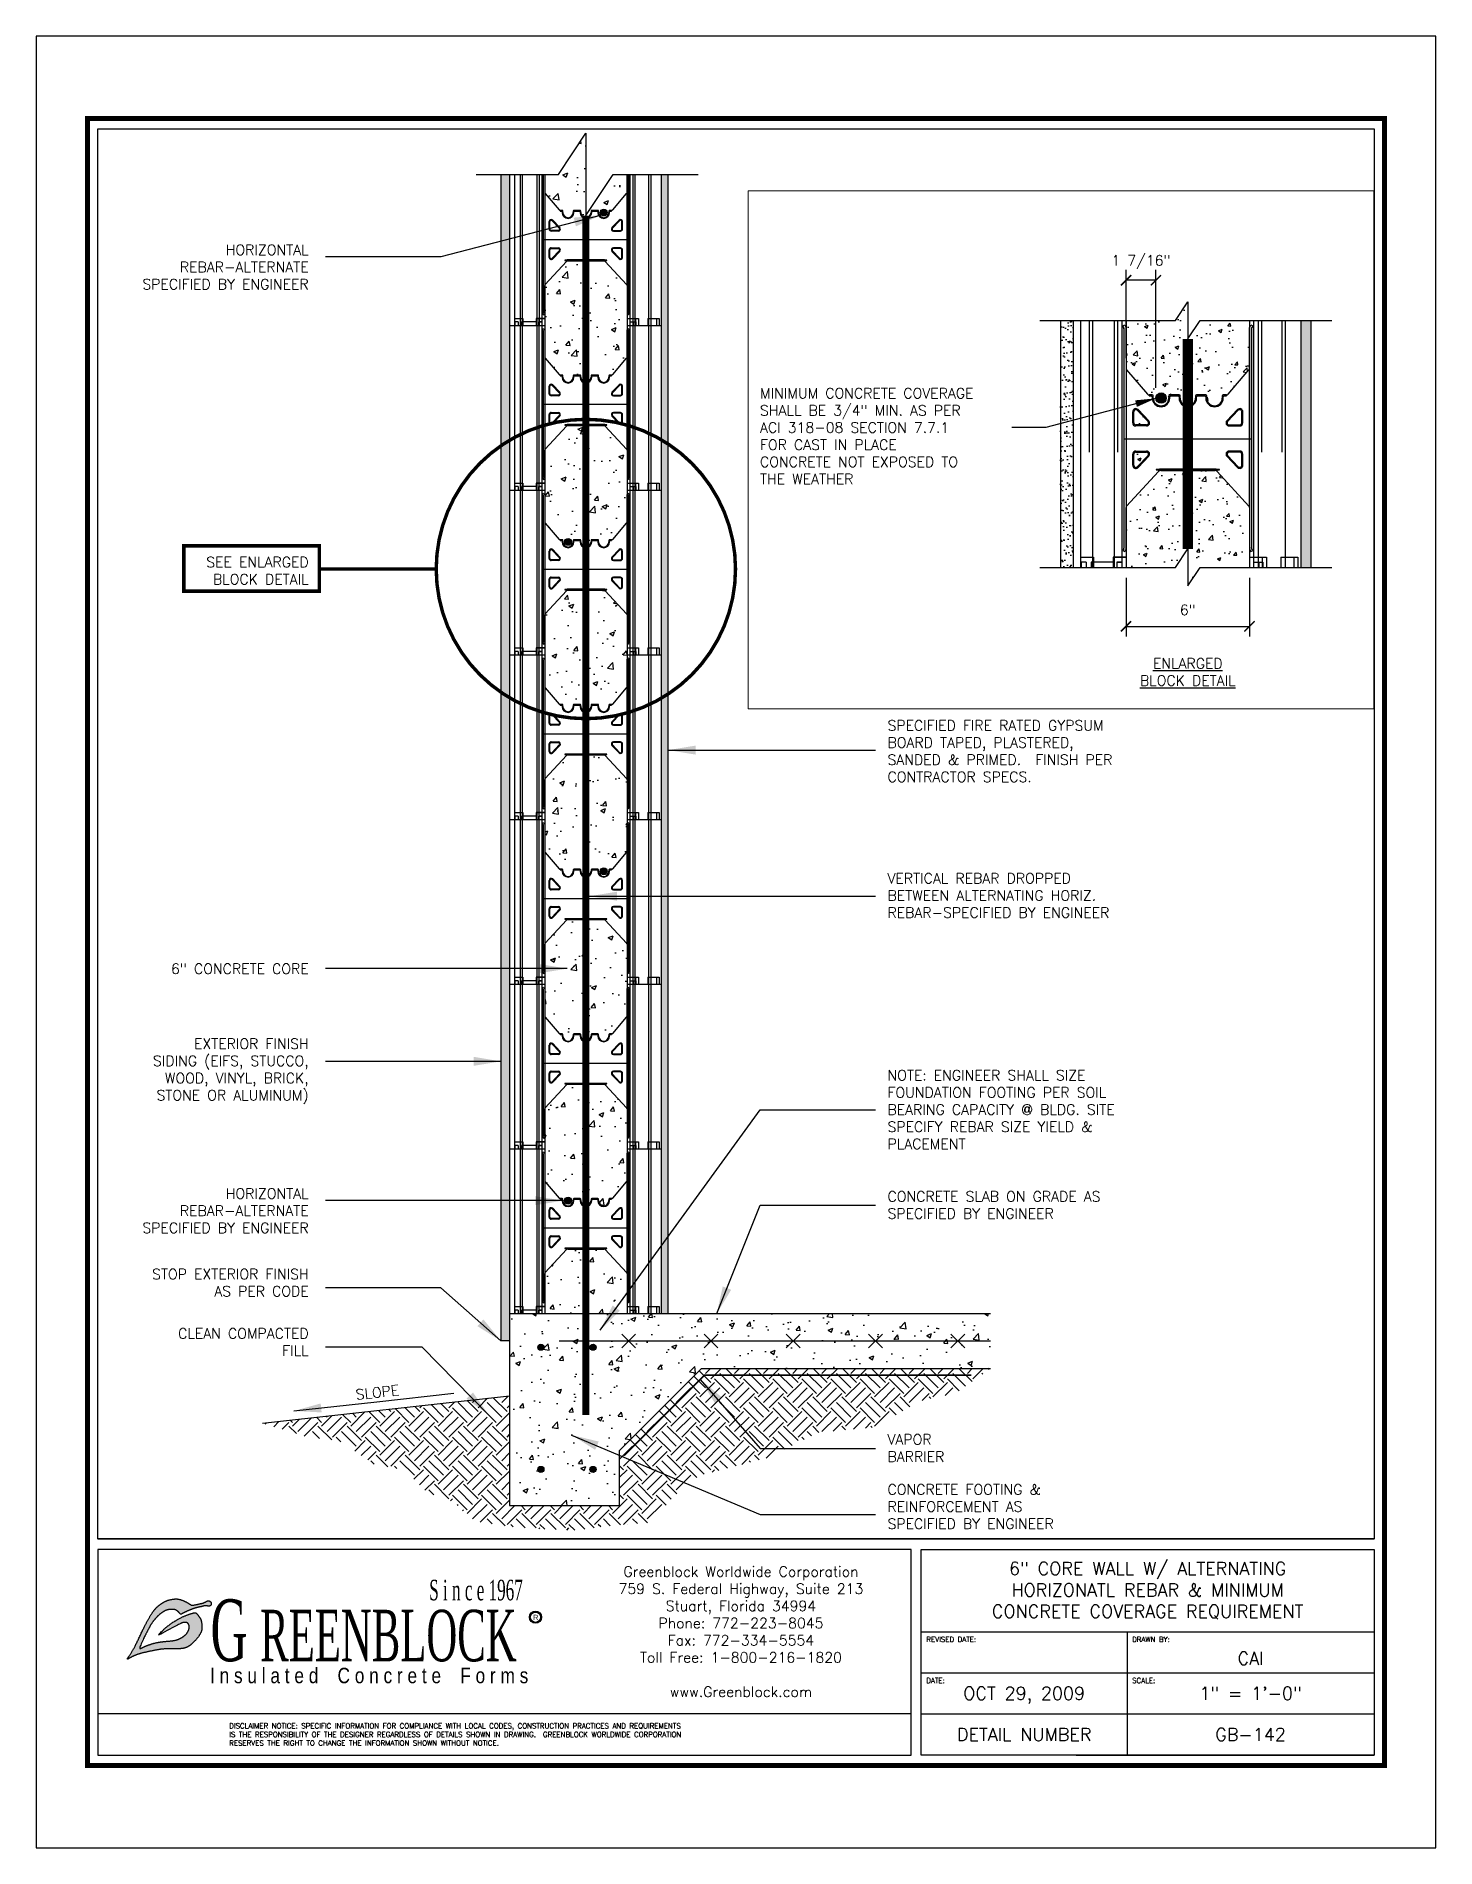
# Paper-space layout 'GB-142' of a CAD drawing. Header units: inches. Extents: x 0 to 8.5, y 0 to 11.
# The model-space entities are those that its viewports show. They can reach past a viewport. Long polylines and large blocks are cut down to what shows.
import ezdxf
from ezdxf.enums import TextEntityAlignment as Align

# ---------------------------------------------------------------- set-up
doc = ezdxf.new("R2010")
doc.units = ezdxf.units.IN
doc.header["$MEASUREMENT"] = 0
doc.linetypes.add('DASHED2', pattern=[0.375, 0.25, -0.125])
doc.linetypes.add('HIDDEN', pattern=[0.375, 0.25, -0.125])
for name, color, linetype in [('LAYER 12', 12, 'Continuous'), ('LAYER 13', 13, 'Continuous'), ('LAYER 3', 3, 'Continuous'), ('LAYER 5', 5, 'Continuous'), ('LAYER 7', 7, 'Continuous'), ('LAYER 8', 8, 'Continuous')]:
    doc.layers.add(name, color=color, linetype=linetype)
doc.styles.add('ARIAL', font='ARIAL.TTF', dxfattribs={"width": 0.8, "height": 0.1875})
doc.styles.add('GREEN BLOCK', font='BOOKOSB.TTF', dxfattribs={"width": 0.57, "height": 0.5})
doc.styles.add('logo', font='BOOKOSI.TTF', dxfattribs={"width": 0.55, "height": 0.1875})
doc.styles.add('NOTES', font='simplex.shx', dxfattribs={"height": 1})
doc.styles.add('NOTES .5', font='simplex.shx', dxfattribs={"height": 0.5})
doc.styles.add('ROMAN C', font='romanc.shx', dxfattribs={"height": 0.0938})
doc.dimstyles.new('DIM-16', dxfattribs={"dimscale": 16, "dimtxt": 0.09375, "dimasz": 0.125, "dimexe": 0.1875, "dimexo": 0.0625, "dimgap": 0.0625, "dimtad": 0, "dimtih": 1, "dimtoh": 1, "dimdec": 4, "dimzin": 3, "dimdsep": 46, "dimlunit": 4, "dimtxsty": 'NOTES', "dimcen": 0.0625, "dimclrt": 4, "dimadec": 0, "dimazin": 0, "dimtfac": 1, "dimtdec": 4, "dimtofl": 0, "dimtmove": 0, "dimatfit": 3, "dimfxl": 1, "dimfrac": 2, "dimtolj": 1, "dimtzin": 0, "dimarcsym": 0})
doc.dimstyles.new('DIM-18$0', dxfattribs={"dimscale": 8, "dimtxt": 1, "dimasz": 0.125, "dimexe": 0.1875, "dimexo": 0.0625, "dimgap": 0.0625, "dimtad": 1, "dimdec": 4, "dimzin": 3, "dimdsep": 46, "dimlunit": 4, "dimtxsty": 'NOTES', "dimblk1": 'ARCHTICK', "dimblk2": 'ARCHTICK', "dimsah": 1, "dimcen": 0.0625, "dimclrd": 256, "dimclre": 256, "dimclrt": 7, "dimadec": 0, "dimazin": 0, "dimtfac": 1, "dimtdec": 4, "dimtofl": 0, "dimtmove": 0, "dimatfit": 3, "dimldrblk": 'ARCHTICK', "dimfxl": 1, "dimfrac": 2, "dimtolj": 1, "dimtzin": 0, "dimarcsym": 0})
doc.dimstyles.new('DIM-18$7', dxfattribs={"dimscale": 8, "dimtxt": 0.09375, "dimasz": 0.125, "dimexe": 0.1875, "dimexo": 0.0625, "dimgap": 0.0625, "dimtad": 0, "dimtih": 1, "dimtoh": 1, "dimdec": 4, "dimzin": 3, "dimdsep": 46, "dimlunit": 4, "dimtxsty": 'NOTES', "dimcen": 0.0625, "dimadec": 0, "dimazin": 0, "dimtfac": 1, "dimtdec": 4, "dimtofl": 0, "dimtmove": 0, "dimatfit": 3, "dimfxl": 1, "dimfrac": 2, "dimtolj": 1, "dimtzin": 0, "dimarcsym": 0})
pattern_1 = [(37.5, (0, 0), (-0.01574834, 0.48170594), [0, -0.38, 0, -0.425, 0, -0.40625]), (7.5, (0, 0), (0.4424442, 0.7055365), [0, -0.205, 0, -0.3425, 0, -0.13125]), (327.5, (-0.3075, 0), (0.77853547, 0.00141476), [0, -0.125, 0, -0.45, 0, -0.5875]), (317.5, (-0.3075, 0), (0.7515317, 0.2194189), [0, -0.0625, 0, -0.295, 0, -0.3375])]

psp = doc.layouts.new('GB-142')

# ---------------------------------------------------------------- texts
at = {"layer": 'LAYER 7', "style": 'ROMAN C'}
for s, height, p in [('REVISED DATE:', 0.03125, (5.406, 1.281)), ('DRAWN BY:', 0.0312, (6.656, 1.281)), ('DATE:', 0.0312, (5.406, 1.031)), ('SCALE:', 0.0312, (6.656, 1.031))]:
    psp.add_text(s, height=height, dxfattribs=at).set_placement(p, align=Align.TOP_LEFT)
for s, height, p in [('CAI', 0.0781, (7.375, 1.15)), ('OCT 29, 2009', 0.07812, (6, 0.938)), ('1" = 1\'-0"', 0.0781, (7.375, 0.938)), ('DETAIL NUMBER', 0.07812, (6, 0.688)), ('GB-142', 0.0781, (7.375, 0.688))]:
    psp.add_text(s, height=height, dxfattribs=at).set_placement(p, align=Align.MIDDLE_CENTER)
for s, insert, char_height, attachment_point in [('Greenblock Worldwide Corporation\\P759 S. Federal Highway, Suite 213\\PStuart, Florida 34994\\PPhone: 772-223-8045\\PFax: 772-334-5554\\PToll Free: 1-800-216-1820\\P\\Pwww.Greenblock.com', (4.28, 1.312), 0.0625, 5), ('6" CORE WALL W/ ALTERNATING\\PHORIZONATL REBAR & MINIMUM\\PCONCRETE COVERAGE REQUIREMENT', (6.75, 1.562), 0.07812, 5), ('DISCLAIMER NOTICE: SPECIFIC INFORMATION FOR COMPLIANCE WITH LOCAL CODES, CONSTRUCTION PRACTICES AND REQUIREMENTS\\PIS THE RESPONSIBILITY OF THE DESIGNER REGARDLESS OF DETAILS SHOWN IN DRAWING.  GREENBLOCK WORLDWIDE CORPORATION\\PRESERVES THE RIGHT TO CHANGE THE INFORMATION SHOWN WITHOUT NOTICE.', (1.172, 0.688), 0.03125, 4)]:
    psp.add_mtext_dynamic_manual_height_columns(s, width=4.69434, gutter_width=0.469, heights=[0], dxfattribs=dict(at, insert=insert, char_height=char_height, attachment_point=attachment_point))

msp = doc.modelspace()

# ---------------------------------------------------------------- texts
at = {"layer": 'LAYER 7', "char_height": 0.75, "width": 28.9113797, "style": 'NOTES'}
for s, insert, attachment_point in [('\\A1;HORIZONTAL \\PREBAR-ALTERNATE\\PSPECIFIED BY ENGINEER', (174.33415, 12.63318), 3), ('\\A1;SPECIFIED FIRE RATED GYPSUM\\PBOARD TAPED, PLASTERED,\\PSANDED & PRIMED.  FINISH PER\\PCONTRACTOR SPECS.', (216.52048, -22.01705), 1), ('\\A1;VERTICAL REBAR DROPPED\\PBETWEEN ALTERNATING HORIZ.\\PREBAR-SPECIFIED BY ENGINEER', (216.52048, -33.15979), 1), ('\\A1;HORIZONTAL \\PREBAR-ALTERNATE\\PSPECIFIED BY ENGINEER', (174.33415, -56.13128), 3)]:
    msp.add_mtext(s, dxfattribs=dict(at, insert=insert, attachment_point=attachment_point))
at = {"layer": 'LAYER 7', "style": 'NOTES'}
for s, width, insert, char_height, attachment_point in [('\\A1;MINIMUM CONCRETE COVERAGE\\PSHALL BE 3/4" MIN. AS PER\\PACI 318-08 SECTION 7.7.1\\PFOR CAST IN PLACE\\PCONCRETE NOT EXPOSED TO\\PTHE WEATHER', 21.4636092, (336.42837, -8.538), 0.5, 1), ('\\A1;SEE ENLARGED\\PBLOCK DETAIL', 28.9113797, (174.33415, -10.12084), 0.75, 3), ('\\A1;6" CONCRETE CORE', 28.9113797, (174.33415, -39.74923), 0.75, 3), ('\\A1;EXTERIOR FINISH \\PSIDING (EIFS, STUCCO, \\PWOOD, VINYL, BRICK, \\PSTONE OR ALUMINUM)', 28.9113797, (174.33415, -45.21122), 0.75, 3), ('\\A1;STOP EXTERIOR FINISH\\PAS PER CODE', 28.9113797, (174.33415, -61.9994), 0.75, 3), ('\\A1;CLEAN COMPACTED\\PFILL', 28.9113797, (174.33415, -66.31771), 0.75, 3)]:
    msp.add_mtext_dynamic_manual_height_columns(s, width=width, gutter_width=5, heights=[0], dxfattribs=dict(at, insert=insert, char_height=char_height, attachment_point=attachment_point))
for s, width, insert, char_height, attachment_point, own_width in [('\\A1;{\\LENLARGED\\PBLOCK DETAIL}', 28.9113797, (357.21429, -21.66214), 0.5, 2, 21.4636092), ('\\A1;NOTE: ENGINEER SHALL SIZE\\PFOUNDATION FOOTING PER SOIL\\PBEARING CAPACITY @ BLDG. SITE\\PSPECIFY REBAR SIZE YIELD &\\PPLACEMENT', 21.4636092, (216.52048, -47.51427), 0.75, 1, 28.9113797), ('\\A1;CONCRETE SLAB ON GRADE AS\\PSPECIFIED BY ENGINEER', 21.4636092, (216.52048, -56.33432), 0.75, 1, 28.9113797), ('\\A1;VAPOR\\PBARRIER', 21.4636092, (216.52048, -74.04641), 0.75, 1, 28.9113797), ('\\A1;CONCRETE FOOTING &\\PREINFORCEMENT AS \\PSPECIFIED BY ENGINEER', 21.4636092, (216.52048, -77.69019), 0.75, 1, 28.9113797)]:
    msp.add_mtext_dynamic_manual_height_columns(s, width=width, gutter_width=5, heights=[0], dxfattribs=dict(at, insert=insert, char_height=char_height, attachment_point=attachment_point)).dxf.set("width", own_width)
at = {"layer": 'LAYER 7', "insert": (180.88529, -70.44006), "char_height": 0.75, "attachment_point": 3, "rotation": 6.3401917, "style": 'NOTES'}
msp.add_mtext_dynamic_manual_height_columns('\\A1;SLOPE', width=28.9113797, gutter_width=5, heights=[0], dxfattribs=at)

# ---------------------------------------------------------------- blocks, each defined once
blk = doc.blocks.new('A$C34451F27')
h = blk.add_hatch(color=256)
h.dxf.hatch_style = 1
h.paths.add_polyline_path([(0.317, 0.478), (0.318, 0.477), (0.319, 0.476), (0.32, 0.475), (0.321, 0.474), (0.322, 0.473), (0.323, 0.473), (0.324, 0.472), (0.325, 0.472), (0.326, 0.473), (0.327, 0.473), (0.328, 0.473), (0.33, 0.474), (0.331, 0.475), (0.332, 0.476), (0.336, 0.477), (0.34, 0.48), (0.343, 0.482), (0.347, 0.483), (0.351, 0.485), (0.355, 0.487), (0.358, 0.489), (0.361, 0.49), (0.363, 0.491), (0.365, 0.492), (0.369, 0.493), (0.374, 0.495), (0.379, 0.497), (0.384, 0.499), (0.389, 0.501), (0.394, 0.503), (0.397, 0.504), (0.401, 0.505), (0.405, 0.507), (0.409, 0.508), (0.413, 0.509), (0.418, 0.511), (0.423, 0.512), (0.427, 0.513), (0.43, 0.514), (0.433, 0.514), (0.435, 0.515), (0.438, 0.516), (0.441, 0.516), (0.443, 0.517), (0.445, 0.517), (0.447, 0.518), (0.449, 0.518), (0.45, 0.519), (0.451, 0.519), (0.452, 0.52), (0.455, 0.521), (0.459, 0.522), (0.463, 0.523), (0.467, 0.523), (0.472, 0.524), (0.477, 0.524), (0.484, 0.524), (0.486, 0.523), (0.489, 0.521), (0.489, 0.521), (0.489, 0.521), (0.49, 0.521), (0.49, 0.521), (0.491, 0.521), (0.492, 0.521), (0.492, 0.521), (0.493, 0.521), (0.494, 0.521), (0.495, 0.521), (0.495, 0.522), (0.496, 0.522), (0.497, 0.522), (0.498, 0.522), (0.499, 0.522), (0.499, 0.522), (0.5, 0.523), (0.501, 0.523), (0.501, 0.523), (0.502, 0.524), (0.502, 0.524), (0.503, 0.524), (0.504, 0.525), (0.504, 0.525), (0.505, 0.525), (0.505, 0.526), (0.506, 0.526), (0.506, 0.527), (0.506, 0.528), (0.507, 0.528), (0.507, 0.529), (0.508, 0.53), (0.508, 0.531), (0.508, 0.531), (0.508, 0.532), (0.508, 0.533), (0.509, 0.534), (0.509, 0.535), (0.509, 0.536), (0.509, 0.537), (0.509, 0.538), (0.509, 0.539), (0.508, 0.539), (0.508, 0.54), (0.508, 0.541), (0.508, 0.542), (0.508, 0.543), (0.507, 0.543), (0.507, 0.544), (0.507, 0.545), (0.506, 0.545), (0.506, 0.546), (0.505, 0.547), (0.505, 0.547), (0.504, 0.548), (0.504, 0.549), (0.503, 0.549), (0.502, 0.55), (0.501, 0.55), (0.5, 0.551), (0.499, 0.552), (0.499, 0.552), (0.498, 0.553), (0.497, 0.553), (0.496, 0.553), (0.495, 0.553), (0.494, 0.554), (0.493, 0.554), (0.492, 0.554), (0.491, 0.554), (0.491, 0.554), (0.49, 0.554), (0.489, 0.554), (0.489, 0.554), (0.488, 0.554), (0.488, 0.554), (0.487, 0.554), (0.487, 0.553), (0.486, 0.553), (0.486, 0.553), (0.485, 0.553), (0.485, 0.553), (0.484, 0.552), (0.483, 0.552), (0.483, 0.552), (0.482, 0.551), (0.482, 0.551), (0.478, 0.548), (0.474, 0.546), (0.47, 0.545), (0.466, 0.543), (0.461, 0.541), (0.458, 0.54), (0.454, 0.539), (0.45, 0.538), (0.445, 0.537), (0.441, 0.536), (0.436, 0.535), (0.431, 0.534), (0.426, 0.533), (0.421, 0.532), (0.416, 0.531), (0.41, 0.53), (0.404, 0.528), (0.397, 0.527), (0.391, 0.527), (0.387, 0.528), (0.385, 0.529), (0.381, 0.532), (0.38, 0.532), (0.379, 0.533), (0.377, 0.534), (0.376, 0.535), (0.374, 0.536), (0.372, 0.537), (0.37, 0.538), (0.369, 0.539), (0.367, 0.541), (0.365, 0.542), (0.363, 0.543), (0.361, 0.544), (0.36, 0.545), (0.358, 0.546), (0.356, 0.547), (0.354, 0.547), (0.353, 0.548), (0.351, 0.549), (0.349, 0.55), (0.347, 0.551), (0.345, 0.552), (0.344, 0.553), (0.342, 0.553), (0.34, 0.554), (0.338, 0.555), (0.336, 0.556), (0.333, 0.557), (0.331, 0.558), (0.329, 0.558), (0.327, 0.559), (0.325, 0.56), (0.322, 0.561), (0.32, 0.561), (0.318, 0.562), (0.316, 0.562), (0.313, 0.563), (0.311, 0.563), (0.309, 0.564), (0.307, 0.564), (0.305, 0.564), (0.303, 0.565), (0.301, 0.565), (0.3, 0.565), (0.298, 0.565), (0.296, 0.565), (0.294, 0.565), (0.292, 0.565), (0.291, 0.565), (0.289, 0.565), (0.287, 0.565), (0.285, 0.564), (0.283, 0.564), (0.281, 0.564), (0.279, 0.564), (0.277, 0.563), (0.275, 0.563), (0.273, 0.563), (0.27, 0.562), (0.268, 0.562), (0.265, 0.561), (0.263, 0.561), (0.26, 0.56), (0.258, 0.56), (0.256, 0.559), (0.253, 0.559), (0.251, 0.558), (0.248, 0.557), (0.246, 0.557), (0.244, 0.556), (0.242, 0.555), (0.239, 0.554), (0.237, 0.553), (0.235, 0.552), (0.232, 0.551), (0.23, 0.55), (0.228, 0.549), (0.225, 0.548), (0.223, 0.547), (0.221, 0.546), (0.219, 0.544), (0.216, 0.543), (0.214, 0.542), (0.212, 0.541), (0.21, 0.539), (0.208, 0.538), (0.206, 0.537), (0.204, 0.535), (0.202, 0.534), (0.2, 0.533), (0.198, 0.531), (0.196, 0.53), (0.194, 0.528), (0.193, 0.527), (0.191, 0.526), (0.189, 0.524), (0.187, 0.523), (0.186, 0.521), (0.184, 0.519), (0.182, 0.518), (0.18, 0.516), (0.179, 0.515), (0.177, 0.513), (0.176, 0.511), (0.174, 0.51), (0.173, 0.508), (0.171, 0.507), (0.17, 0.505), (0.168, 0.503), (0.167, 0.502), (0.166, 0.5), (0.164, 0.498), (0.163, 0.496), (0.161, 0.494), (0.16, 0.492), (0.158, 0.49), (0.156, 0.488), (0.155, 0.486), (0.153, 0.483), (0.151, 0.481), (0.15, 0.478), (0.148, 0.476), (0.146, 0.473), (0.144, 0.47), (0.143, 0.468), (0.141, 0.465), (0.139, 0.462), (0.137, 0.459), (0.135, 0.456), (0.133, 0.452), (0.131, 0.449), (0.13, 0.446), (0.128, 0.443), (0.126, 0.439), (0.124, 0.436), (0.122, 0.432), (0.12, 0.429), (0.118, 0.426), (0.116, 0.422), (0.115, 0.419), (0.113, 0.416), (0.111, 0.412), (0.109, 0.409), (0.107, 0.405), (0.105, 0.401), (0.103, 0.397), (0.101, 0.393), (0.099, 0.388), (0.097, 0.384), (0.094, 0.379), (0.092, 0.374), (0.089, 0.368), (0.087, 0.363), (0.084, 0.357), (0.081, 0.351), (0.079, 0.345), (0.076, 0.339), (0.073, 0.333), (0.07, 0.327), (0.067, 0.321), (0.065, 0.315), (0.062, 0.31), (0.059, 0.304), (0.057, 0.299), (0.054, 0.294), (0.051, 0.289), (0.049, 0.284), (0.047, 0.279), (0.044, 0.275), (0.042, 0.27), (0.04, 0.266), (0.037, 0.262), (0.035, 0.258), (0.033, 0.254), (0.031, 0.251), (0.029, 0.247), (0.026, 0.243), (0.024, 0.24), (0.022, 0.236), (0.019, 0.231), (0.015, 0.225), (0.012, 0.22), (0.009, 0.216), (0.005, 0.211), (0.005, 0.21), (0.004, 0.209), (0.003, 0.207), (0.002, 0.206), (0.001, 0.205), (0.001, 0.203), (0, 0.202), (0, 0.202), (0, 0.201), (0, 0.2), (0, 0.2), (0.001, 0.2), (0.001, 0.199), (0.001, 0.199), (0.002, 0.199), (0.003, 0.2), (0.003, 0.2), (0.004, 0.201), (0.006, 0.201), (0.007, 0.202), (0.008, 0.203), (0.012, 0.205), (0.016, 0.207), (0.02, 0.21), (0.024, 0.212), (0.028, 0.214), (0.033, 0.216), (0.037, 0.218), (0.041, 0.22), (0.046, 0.222), (0.05, 0.224), (0.055, 0.226), (0.06, 0.227), (0.065, 0.229), (0.071, 0.231), (0.076, 0.232), (0.083, 0.234), (0.09, 0.236), (0.095, 0.238), (0.099, 0.239), (0.103, 0.239), (0.107, 0.24), (0.111, 0.241), (0.115, 0.242), (0.119, 0.243), (0.124, 0.244), (0.128, 0.245), (0.132, 0.246), (0.136, 0.247), (0.141, 0.248), (0.145, 0.248), (0.15, 0.249), (0.154, 0.25), (0.158, 0.251), (0.162, 0.252), (0.167, 0.253), (0.173, 0.254), (0.181, 0.255), (0.189, 0.257), (0.196, 0.258), (0.203, 0.259), (0.209, 0.259), (0.214, 0.26), (0.221, 0.26), (0.228, 0.261), (0.234, 0.261), (0.24, 0.261), (0.246, 0.261), (0.25, 0.261), (0.253, 0.261), (0.256, 0.261), (0.259, 0.261), (0.262, 0.261), (0.265, 0.261), (0.268, 0.261), (0.271, 0.261), (0.274, 0.261), (0.277, 0.261), (0.28, 0.261), (0.283, 0.261), (0.286, 0.261), (0.289, 0.261), (0.291, 0.261), (0.294, 0.261), (0.296, 0.261), (0.299, 0.261), (0.301, 0.261), (0.303, 0.261), (0.305, 0.261), (0.307, 0.261), (0.309, 0.261), (0.311, 0.261), (0.313, 0.261), (0.315, 0.262), (0.317, 0.262), (0.319, 0.262), (0.32, 0.262), (0.322, 0.262), (0.324, 0.263), (0.326, 0.263), (0.329, 0.263), (0.331, 0.263), (0.333, 0.264), (0.335, 0.264), (0.337, 0.265), (0.339, 0.265), (0.341, 0.266), (0.343, 0.266), (0.345, 0.267), (0.347, 0.267), (0.349, 0.268), (0.351, 0.268), (0.353, 0.269), (0.355, 0.27), (0.357, 0.27), (0.359, 0.271), (0.36, 0.272), (0.362, 0.273), (0.364, 0.274), (0.366, 0.275), (0.368, 0.276), (0.37, 0.277), (0.371, 0.278), (0.373, 0.279), (0.375, 0.28), (0.377, 0.281), (0.379, 0.282), (0.381, 0.284), (0.382, 0.285), (0.384, 0.286), (0.386, 0.288), (0.388, 0.289), (0.39, 0.291), (0.391, 0.292), (0.393, 0.294), (0.395, 0.296), (0.397, 0.298), (0.399, 0.3), (0.401, 0.302), (0.404, 0.304), (0.406, 0.306), (0.408, 0.308), (0.41, 0.311), (0.413, 0.313), (0.415, 0.316), (0.417, 0.319), (0.42, 0.321), (0.422, 0.324), (0.424, 0.327), (0.427, 0.33), (0.429, 0.332), (0.431, 0.335), (0.433, 0.338), (0.435, 0.341), (0.436, 0.344), (0.438, 0.346), (0.439, 0.349), (0.441, 0.352), (0.442, 0.354), (0.443, 0.357), (0.445, 0.359), (0.446, 0.362), (0.447, 0.364), (0.448, 0.366), (0.449, 0.369), (0.449, 0.371), (0.45, 0.373), (0.451, 0.376), (0.451, 0.378), (0.451, 0.38), (0.452, 0.383), (0.452, 0.385), (0.452, 0.388), (0.452, 0.39), (0.452, 0.393), (0.452, 0.395), (0.452, 0.398), (0.452, 0.401), (0.452, 0.404), (0.452, 0.407), (0.451, 0.41), (0.451, 0.413), (0.451, 0.416), (0.45, 0.419), (0.45, 0.422), (0.449, 0.425), (0.449, 0.428), (0.448, 0.43), (0.448, 0.433), (0.447, 0.436), (0.446, 0.438), (0.445, 0.44), (0.445, 0.442), (0.444, 0.444), (0.443, 0.446), (0.442, 0.448), (0.441, 0.45), (0.44, 0.451), (0.438, 0.453), (0.437, 0.455), (0.436, 0.457), (0.434, 0.459), (0.433, 0.46), (0.432, 0.462), (0.428, 0.467), (0.426, 0.47), (0.424, 0.472), (0.423, 0.474), (0.421, 0.475), (0.42, 0.477), (0.418, 0.478), (0.417, 0.479), (0.415, 0.48), (0.414, 0.481), (0.412, 0.481), (0.41, 0.481), (0.408, 0.481), (0.406, 0.481), (0.404, 0.48), (0.402, 0.48), (0.399, 0.479), (0.396, 0.478), (0.393, 0.477), (0.39, 0.477), (0.387, 0.476), (0.384, 0.475), (0.381, 0.474), (0.377, 0.473), (0.374, 0.472), (0.371, 0.47), (0.368, 0.469), (0.364, 0.468), (0.361, 0.467), (0.358, 0.466), (0.355, 0.465), (0.352, 0.463), (0.348, 0.462), (0.345, 0.461), (0.342, 0.459), (0.338, 0.458), (0.335, 0.456), (0.331, 0.454), (0.328, 0.453), (0.324, 0.451), (0.321, 0.449), (0.317, 0.447), (0.313, 0.445), (0.309, 0.443), (0.305, 0.44), (0.301, 0.438), (0.297, 0.436), (0.293, 0.433), (0.289, 0.431), (0.285, 0.428), (0.281, 0.425), (0.276, 0.423), (0.272, 0.42), (0.268, 0.417), (0.263, 0.414), (0.259, 0.411), (0.255, 0.407), (0.251, 0.404), (0.246, 0.401), (0.242, 0.398), (0.238, 0.394), (0.234, 0.391), (0.23, 0.388), (0.226, 0.384), (0.222, 0.381), (0.218, 0.377), (0.214, 0.373), (0.21, 0.369), (0.205, 0.365), (0.201, 0.36), (0.197, 0.356), (0.192, 0.35), (0.188, 0.345), (0.193, 0.347), (0.202, 0.352), (0.213, 0.358), (0.227, 0.365), (0.242, 0.373), (0.257, 0.381), (0.271, 0.389), (0.284, 0.396), (0.295, 0.401), (0.304, 0.406), (0.31, 0.409), (0.316, 0.412), (0.322, 0.415), (0.326, 0.417), (0.331, 0.419), (0.335, 0.42), (0.338, 0.421), (0.343, 0.422), (0.347, 0.422), (0.351, 0.423), (0.356, 0.422), (0.36, 0.421), (0.364, 0.419), (0.367, 0.417), (0.369, 0.413), (0.371, 0.41), (0.373, 0.406), (0.374, 0.401), (0.375, 0.397), (0.375, 0.393), (0.374, 0.389), (0.374, 0.384), (0.373, 0.38), (0.371, 0.375), (0.369, 0.371), (0.368, 0.368), (0.366, 0.365), (0.363, 0.36), (0.36, 0.356), (0.357, 0.352), (0.355, 0.349), (0.352, 0.347), (0.349, 0.344), (0.346, 0.341), (0.342, 0.338), (0.339, 0.336), (0.336, 0.334), (0.333, 0.332), (0.329, 0.33), (0.325, 0.327), (0.321, 0.325), (0.317, 0.323), (0.313, 0.321), (0.309, 0.32), (0.305, 0.318), (0.301, 0.317), (0.296, 0.316), (0.292, 0.314), (0.288, 0.313), (0.283, 0.313), (0.278, 0.312), (0.274, 0.311), (0.269, 0.31), (0.265, 0.31), (0.26, 0.31), (0.256, 0.309), (0.253, 0.309), (0.251, 0.309), (0.248, 0.309), (0.245, 0.308), (0.243, 0.308), (0.24, 0.308), (0.237, 0.308), (0.234, 0.307), (0.231, 0.307), (0.228, 0.307), (0.225, 0.307), (0.223, 0.306), (0.22, 0.306), (0.217, 0.306), (0.214, 0.305), (0.211, 0.305), (0.209, 0.305), (0.206, 0.304), (0.204, 0.304), (0.201, 0.304), (0.199, 0.303), (0.196, 0.303), (0.194, 0.303), (0.191, 0.302), (0.189, 0.302), (0.186, 0.301), (0.183, 0.301), (0.18, 0.3), (0.178, 0.3), (0.175, 0.299), (0.172, 0.298), (0.17, 0.298), (0.167, 0.297), (0.165, 0.297), (0.163, 0.296), (0.16, 0.296), (0.158, 0.295), (0.156, 0.294), (0.154, 0.294), (0.151, 0.293), (0.149, 0.292), (0.147, 0.292), (0.144, 0.291), (0.142, 0.29), (0.14, 0.289), (0.137, 0.289), (0.135, 0.288), (0.133, 0.287), (0.131, 0.286), (0.128, 0.286), (0.126, 0.285), (0.124, 0.284), (0.122, 0.283), (0.12, 0.282), (0.118, 0.282), (0.116, 0.281), (0.114, 0.28), (0.112, 0.279), (0.11, 0.278), (0.108, 0.278), (0.106, 0.277), (0.104, 0.276), (0.102, 0.275), (0.1, 0.274), (0.098, 0.273), (0.096, 0.272), (0.094, 0.271), (0.091, 0.27), (0.089, 0.269), (0.087, 0.268), (0.085, 0.267), (0.08, 0.265), (0.076, 0.263), (0.075, 0.266), (0.075, 0.269), (0.076, 0.273), (0.078, 0.279), (0.081, 0.285), (0.084, 0.293), (0.087, 0.3), (0.091, 0.308), (0.095, 0.316), (0.098, 0.324), (0.102, 0.331), (0.104, 0.337), (0.107, 0.342), (0.109, 0.346), (0.112, 0.352), (0.114, 0.357), (0.117, 0.363), (0.12, 0.368), (0.123, 0.373), (0.126, 0.379), (0.128, 0.384), (0.131, 0.389), (0.133, 0.393), (0.136, 0.397), (0.138, 0.402), (0.141, 0.406), (0.144, 0.41), (0.147, 0.414), (0.15, 0.419), (0.154, 0.424), (0.157, 0.428), (0.16, 0.433), (0.163, 0.437), (0.166, 0.44), (0.169, 0.444), (0.172, 0.447), (0.175, 0.451), (0.178, 0.454), (0.181, 0.458), (0.184, 0.461), (0.187, 0.464), (0.191, 0.467), (0.194, 0.47), (0.198, 0.473), (0.201, 0.476), (0.204, 0.478), (0.208, 0.481), (0.211, 0.483), (0.215, 0.485), (0.218, 0.487), (0.221, 0.489), (0.224, 0.491), (0.229, 0.493), (0.234, 0.495), (0.239, 0.497), (0.244, 0.498), (0.248, 0.499), (0.252, 0.5), (0.255, 0.501), (0.26, 0.501), (0.265, 0.501), (0.27, 0.501), (0.275, 0.501), (0.28, 0.501), (0.286, 0.5), (0.29, 0.499), (0.294, 0.497), (0.298, 0.495), (0.301, 0.493), (0.305, 0.491), (0.308, 0.488), (0.311, 0.485), (0.314, 0.482), (0.316, 0.48)])
h = blk.add_hatch(color=256)
h.dxf.hatch_style = 1
h.paths.add_polyline_path([(2.441, 0.454, 1), (2.514, 0.454, 1)])
h.paths.add_polyline_path([(2.509, 0.454, 1), (2.446, 0.454, 1)], flags=16)
blk.add_lwpolyline([(0.188, 0.345), (0.192, 0.35), (0.197, 0.356), (0.201, 0.36), (0.205, 0.365), (0.21, 0.369), (0.214, 0.373), (0.218, 0.377), (0.222, 0.381), (0.226, 0.384), (0.23, 0.388), (0.234, 0.391), (0.238, 0.394), (0.242, 0.398), (0.246, 0.401), (0.251, 0.404), (0.255, 0.407), (0.259, 0.411), (0.263, 0.414), (0.268, 0.417), (0.272, 0.42), (0.276, 0.423), (0.281, 0.425), (0.285, 0.428), (0.289, 0.431), (0.293, 0.433), (0.297, 0.436), (0.301, 0.438), (0.305, 0.44), (0.309, 0.443), (0.313, 0.445), (0.317, 0.447), (0.321, 0.449), (0.324, 0.451), (0.328, 0.453), (0.331, 0.454), (0.335, 0.456), (0.338, 0.458), (0.342, 0.459), (0.345, 0.461), (0.348, 0.462), (0.352, 0.463), (0.355, 0.465), (0.358, 0.466), (0.361, 0.467), (0.364, 0.468), (0.368, 0.469), (0.371, 0.47), (0.374, 0.472), (0.377, 0.473), (0.381, 0.474), (0.384, 0.475), (0.387, 0.476), (0.39, 0.477), (0.393, 0.477), (0.396, 0.478), (0.399, 0.479), (0.402, 0.48), (0.404, 0.48), (0.406, 0.481), (0.408, 0.481), (0.41, 0.481), (0.412, 0.481), (0.414, 0.481), (0.415, 0.48), (0.417, 0.479), (0.418, 0.478), (0.42, 0.477), (0.421, 0.475), (0.423, 0.474), (0.424, 0.472), (0.426, 0.47), (0.427, 0.468), (0.429, 0.466), (0.43, 0.464), (0.432, 0.462), (0.433, 0.46), (0.434, 0.459), (0.436, 0.457), (0.437, 0.455), (0.438, 0.453), (0.44, 0.451), (0.441, 0.45), (0.442, 0.448), (0.443, 0.446), (0.444, 0.444), (0.445, 0.442), (0.445, 0.44), (0.446, 0.438), (0.447, 0.436), (0.448, 0.433), (0.448, 0.43), (0.449, 0.428), (0.449, 0.425), (0.45, 0.422), (0.45, 0.419), (0.451, 0.416), (0.451, 0.413), (0.451, 0.41), (0.452, 0.407), (0.452, 0.404), (0.452, 0.401), (0.452, 0.398), (0.452, 0.395), (0.452, 0.393), (0.452, 0.39), (0.452, 0.388), (0.452, 0.385), (0.452, 0.383), (0.451, 0.38), (0.451, 0.378), (0.451, 0.376), (0.45, 0.373), (0.449, 0.371), (0.449, 0.369), (0.448, 0.366), (0.447, 0.364), (0.446, 0.362), (0.445, 0.359), (0.443, 0.357), (0.442, 0.354), (0.441, 0.352), (0.439, 0.349), (0.438, 0.346), (0.436, 0.344), (0.435, 0.341), (0.433, 0.338), (0.431, 0.335), (0.429, 0.332), (0.427, 0.33), (0.424, 0.327), (0.422, 0.324), (0.42, 0.321), (0.417, 0.319), (0.415, 0.316), (0.413, 0.313), (0.41, 0.311), (0.408, 0.308), (0.406, 0.306), (0.404, 0.304), (0.401, 0.302), (0.399, 0.3), (0.397, 0.298), (0.395, 0.296), (0.393, 0.294), (0.391, 0.292), (0.39, 0.291), (0.388, 0.289), (0.386, 0.288), (0.384, 0.286), (0.382, 0.285), (0.381, 0.284), (0.379, 0.282), (0.377, 0.281), (0.375, 0.28), (0.373, 0.279), (0.371, 0.278), (0.37, 0.277), (0.368, 0.276), (0.366, 0.275), (0.364, 0.274), (0.362, 0.273), (0.36, 0.272), (0.359, 0.271), (0.357, 0.27), (0.355, 0.27), (0.353, 0.269), (0.351, 0.268), (0.349, 0.268), (0.347, 0.267), (0.345, 0.267), (0.343, 0.266), (0.341, 0.266), (0.339, 0.265), (0.337, 0.265), (0.335, 0.264), (0.333, 0.264), (0.331, 0.263), (0.329, 0.263), (0.326, 0.263), (0.324, 0.263), (0.322, 0.262), (0.32, 0.262), (0.319, 0.262), (0.317, 0.262), (0.315, 0.262), (0.313, 0.261), (0.311, 0.261), (0.309, 0.261), (0.307, 0.261), (0.305, 0.261), (0.303, 0.261), (0.301, 0.261), (0.299, 0.261), (0.296, 0.261), (0.294, 0.261), (0.291, 0.261), (0.289, 0.261), (0.286, 0.261), (0.283, 0.261), (0.28, 0.261), (0.277, 0.261), (0.274, 0.261), (0.271, 0.261), (0.268, 0.261), (0.265, 0.261), (0.262, 0.261), (0.259, 0.261), (0.256, 0.261), (0.253, 0.261), (0.25, 0.261), (0.248, 0.261), (0.245, 0.261), (0.242, 0.261), (0.239, 0.261), (0.236, 0.261), (0.233, 0.261), (0.23, 0.261), (0.226, 0.261), (0.223, 0.261), (0.219, 0.26), (0.216, 0.26), (0.212, 0.26), (0.209, 0.259), (0.205, 0.259), (0.201, 0.259), (0.198, 0.258), (0.194, 0.258), (0.19, 0.257), (0.187, 0.256), (0.183, 0.256), (0.179, 0.255), (0.175, 0.254), (0.171, 0.253), (0.167, 0.253), (0.162, 0.252), (0.158, 0.251), (0.154, 0.25), (0.15, 0.249), (0.145, 0.248), (0.141, 0.248), (0.136, 0.247), (0.132, 0.246), (0.128, 0.245), (0.124, 0.244), (0.119, 0.243), (0.115, 0.242), (0.111, 0.241), (0.107, 0.24), (0.103, 0.239), (0.099, 0.239), (0.095, 0.238), (0.092, 0.237), (0.088, 0.236), (0.085, 0.235), (0.081, 0.234), (0.078, 0.233), (0.075, 0.232), (0.072, 0.231), (0.069, 0.23), (0.066, 0.229), (0.064, 0.229), (0.061, 0.228), (0.059, 0.227), (0.056, 0.226), (0.054, 0.225), (0.052, 0.224), (0.049, 0.223), (0.047, 0.222), (0.045, 0.221), (0.042, 0.221), (0.04, 0.22), (0.038, 0.219), (0.036, 0.218), (0.034, 0.217), (0.032, 0.216), (0.029, 0.215), (0.027, 0.213), (0.025, 0.212), (0.023, 0.211), (0.021, 0.21), (0.019, 0.209), (0.017, 0.208), (0.015, 0.207), (0.013, 0.206), (0.011, 0.205), (0.01, 0.204), (0.008, 0.203), (0.007, 0.202), (0.006, 0.201), (0.004, 0.201), (0.003, 0.2), (0.003, 0.2), (0.002, 0.199), (0.001, 0.199), (0.001, 0.199), (0.001, 0.2), (0, 0.2), (0, 0.2), (0, 0.201), (0, 0.202), (0, 0.202), (0.001, 0.203), (0.001, 0.205), (0.002, 0.206), (0.003, 0.207), (0.004, 0.209), (0.005, 0.21), (0.006, 0.212), (0.007, 0.214), (0.009, 0.216), (0.011, 0.218), (0.012, 0.221), (0.014, 0.224), (0.016, 0.227), (0.018, 0.23), (0.02, 0.233), (0.022, 0.236), (0.024, 0.24), (0.026, 0.243), (0.029, 0.247), (0.031, 0.251), (0.033, 0.254), (0.035, 0.258), (0.037, 0.262), (0.04, 0.266), (0.042, 0.27), (0.044, 0.275), (0.047, 0.279), (0.049, 0.284), (0.051, 0.289), (0.054, 0.294), (0.057, 0.299), (0.059, 0.304), (0.062, 0.31), (0.065, 0.315), (0.067, 0.321), (0.07, 0.327), (0.073, 0.333), (0.076, 0.339), (0.079, 0.345), (0.081, 0.351), (0.084, 0.357), (0.087, 0.363), (0.089, 0.368), (0.092, 0.374), (0.094, 0.379), (0.097, 0.384), (0.099, 0.388), (0.101, 0.393), (0.103, 0.397), (0.105, 0.401), (0.107, 0.405), (0.109, 0.409), (0.111, 0.412), (0.113, 0.416), (0.115, 0.419), (0.116, 0.422), (0.118, 0.426), (0.12, 0.429), (0.122, 0.432), (0.124, 0.436), (0.126, 0.439), (0.128, 0.443), (0.13, 0.446), (0.131, 0.449), (0.133, 0.452), (0.135, 0.456), (0.137, 0.459), (0.139, 0.462), (0.141, 0.465), (0.143, 0.468), (0.144, 0.47), (0.146, 0.473), (0.148, 0.476), (0.15, 0.478), (0.151, 0.481), (0.153, 0.483), (0.155, 0.486), (0.156, 0.488), (0.158, 0.49), (0.16, 0.492), (0.161, 0.494), (0.163, 0.496), (0.164, 0.498), (0.166, 0.5), (0.167, 0.502), (0.168, 0.503), (0.17, 0.505), (0.171, 0.507), (0.173, 0.508), (0.174, 0.51), (0.176, 0.511), (0.177, 0.513), (0.179, 0.515), (0.18, 0.516), (0.182, 0.518), (0.184, 0.519), (0.186, 0.521), (0.187, 0.523), (0.189, 0.524), (0.191, 0.526), (0.193, 0.527), (0.194, 0.528), (0.196, 0.53), (0.198, 0.531), (0.2, 0.533), (0.202, 0.534), (0.204, 0.535), (0.206, 0.537), (0.208, 0.538), (0.21, 0.539), (0.212, 0.541), (0.214, 0.542), (0.216, 0.543), (0.219, 0.544), (0.221, 0.546), (0.223, 0.547), (0.225, 0.548), (0.228, 0.549), (0.23, 0.55), (0.232, 0.551), (0.235, 0.552), (0.237, 0.553), (0.239, 0.554), (0.242, 0.555), (0.244, 0.556), (0.246, 0.557), (0.248, 0.557), (0.251, 0.558), (0.253, 0.559), (0.256, 0.559), (0.258, 0.56), (0.26, 0.56), (0.263, 0.561), (0.265, 0.561), (0.268, 0.562), (0.27, 0.562), (0.273, 0.563), (0.275, 0.563), (0.277, 0.563), (0.279, 0.564), (0.281, 0.564), (0.283, 0.564), (0.285, 0.564), (0.287, 0.565), (0.289, 0.565), (0.291, 0.565), (0.292, 0.565), (0.294, 0.565), (0.296, 0.565), (0.298, 0.565), (0.3, 0.565), (0.301, 0.565), (0.303, 0.565), (0.305, 0.564), (0.307, 0.564), (0.309, 0.564), (0.311, 0.563), (0.313, 0.563), (0.316, 0.562), (0.318, 0.562), (0.32, 0.561), (0.322, 0.561), (0.325, 0.56), (0.327, 0.559), (0.329, 0.558), (0.331, 0.558), (0.333, 0.557), (0.336, 0.556), (0.338, 0.555), (0.34, 0.554), (0.342, 0.553), (0.344, 0.553), (0.345, 0.552), (0.347, 0.551), (0.349, 0.55), (0.351, 0.549), (0.353, 0.548), (0.354, 0.547), (0.356, 0.547), (0.358, 0.546), (0.36, 0.545), (0.361, 0.544), (0.363, 0.543), (0.365, 0.542), (0.367, 0.541), (0.369, 0.539), (0.37, 0.538), (0.372, 0.537), (0.374, 0.536), (0.376, 0.535), (0.377, 0.534), (0.379, 0.533), (0.38, 0.532), (0.382, 0.532), (0.383, 0.531), (0.384, 0.53), (0.385, 0.529), (0.386, 0.529), (0.387, 0.528), (0.388, 0.528), (0.39, 0.528), (0.391, 0.527), (0.392, 0.527), (0.394, 0.527), (0.396, 0.527), (0.398, 0.527), (0.4, 0.528), (0.402, 0.528), (0.404, 0.528), (0.407, 0.529), (0.409, 0.529), (0.412, 0.53), (0.414, 0.53), (0.417, 0.531), (0.42, 0.531), (0.422, 0.532), (0.425, 0.532), (0.427, 0.533), (0.43, 0.534), (0.432, 0.534), (0.435, 0.535), (0.437, 0.535), (0.44, 0.536), (0.442, 0.536), (0.444, 0.537), (0.446, 0.537), (0.448, 0.538), (0.451, 0.538), (0.453, 0.539), (0.455, 0.539), (0.457, 0.54), (0.459, 0.54), (0.46, 0.541), (0.462, 0.542), (0.464, 0.542), (0.466, 0.543), (0.467, 0.543), (0.469, 0.544), (0.47, 0.545), (0.472, 0.545), (0.473, 0.546), (0.474, 0.546), (0.475, 0.547), (0.476, 0.548), (0.477, 0.548), (0.478, 0.549), (0.479, 0.549), (0.48, 0.55), (0.48, 0.55), (0.481, 0.551), (0.482, 0.551), (0.482, 0.551), (0.483, 0.552), (0.483, 0.552), (0.484, 0.552), (0.485, 0.553), (0.485, 0.553), (0.486, 0.553), (0.486, 0.553), (0.487, 0.553), (0.487, 0.554), (0.488, 0.554), (0.488, 0.554), (0.489, 0.554), (0.489, 0.554), (0.49, 0.554), (0.491, 0.554), (0.491, 0.554), (0.492, 0.554), (0.493, 0.554), (0.494, 0.554), (0.495, 0.553), (0.496, 0.553), (0.497, 0.553), (0.498, 0.553), (0.499, 0.552), (0.499, 0.552), (0.5, 0.551), (0.501, 0.55), (0.502, 0.55), (0.503, 0.549), (0.504, 0.549), (0.504, 0.548), (0.505, 0.547), (0.505, 0.547), (0.506, 0.546), (0.506, 0.545), (0.507, 0.545), (0.507, 0.544), (0.507, 0.543), (0.508, 0.543), (0.508, 0.542), (0.508, 0.541), (0.508, 0.54), (0.508, 0.539), (0.509, 0.539), (0.509, 0.538), (0.509, 0.537), (0.509, 0.536), (0.509, 0.535), (0.509, 0.534), (0.508, 0.533), (0.508, 0.532), (0.508, 0.531), (0.508, 0.531), (0.508, 0.53), (0.507, 0.529), (0.507, 0.528), (0.506, 0.528), (0.506, 0.527), (0.506, 0.526), (0.505, 0.526), (0.505, 0.525), (0.504, 0.525), (0.504, 0.525), (0.503, 0.524), (0.502, 0.524), (0.502, 0.524), (0.501, 0.523), (0.501, 0.523), (0.5, 0.523), (0.499, 0.522), (0.499, 0.522), (0.498, 0.522), (0.497, 0.522), (0.496, 0.522), (0.495, 0.522), (0.495, 0.521), (0.494, 0.521), (0.493, 0.521), (0.492, 0.521), (0.492, 0.521), (0.491, 0.521), (0.49, 0.521), (0.49, 0.521), (0.489, 0.521), (0.489, 0.521), (0.488, 0.521), (0.488, 0.521), (0.488, 0.522), (0.487, 0.522), (0.487, 0.522), (0.487, 0.522), (0.486, 0.523), (0.486, 0.523), (0.485, 0.523), (0.485, 0.523), (0.484, 0.523), (0.483, 0.524), (0.482, 0.524), (0.481, 0.524), (0.48, 0.524), (0.479, 0.524), (0.477, 0.524), (0.476, 0.524), (0.475, 0.524), (0.473, 0.524), (0.472, 0.524), (0.47, 0.524), (0.469, 0.523), (0.467, 0.523), (0.466, 0.523), (0.465, 0.523), (0.463, 0.523), (0.462, 0.522), (0.46, 0.522), (0.459, 0.522), (0.458, 0.521), (0.457, 0.521), (0.456, 0.521), (0.455, 0.521), (0.454, 0.52), (0.453, 0.52), (0.452, 0.52), (0.451, 0.519), (0.45, 0.519), (0.449, 0.518), (0.447, 0.518), (0.445, 0.517), (0.443, 0.517), (0.441, 0.516), (0.438, 0.516), (0.435, 0.515), (0.433, 0.514), (0.43, 0.514), (0.427, 0.513), (0.424, 0.512), (0.421, 0.512), (0.419, 0.511), (0.416, 0.51), (0.414, 0.51), (0.412, 0.509), (0.41, 0.508), (0.408, 0.508), (0.406, 0.507), (0.404, 0.506), (0.402, 0.506), (0.4, 0.505), (0.398, 0.505), (0.396, 0.504), (0.394, 0.503), (0.393, 0.503), (0.391, 0.502), (0.389, 0.501), (0.387, 0.501), (0.386, 0.5), (0.384, 0.499), (0.382, 0.499), (0.38, 0.498), (0.379, 0.497), (0.377, 0.497), (0.375, 0.496), (0.374, 0.495), (0.372, 0.495), (0.37, 0.494), (0.369, 0.493), (0.367, 0.492), (0.365, 0.492), (0.363, 0.491), (0.361, 0.49), (0.36, 0.489), (0.358, 0.488), (0.356, 0.487), (0.354, 0.487), (0.352, 0.486), (0.35, 0.485), (0.348, 0.484), (0.346, 0.483), (0.344, 0.482), (0.342, 0.481), (0.341, 0.48), (0.339, 0.479), (0.337, 0.478), (0.336, 0.477), (0.334, 0.477), (0.332, 0.476), (0.331, 0.475), (0.33, 0.474), (0.328, 0.473), (0.327, 0.473), (0.326, 0.473), (0.325, 0.472), (0.324, 0.472), (0.323, 0.473), (0.322, 0.473), (0.321, 0.474), (0.32, 0.475), (0.319, 0.476), (0.318, 0.477), (0.317, 0.478), (0.317, 0.479), (0.316, 0.48), (0.315, 0.481), (0.314, 0.482), (0.313, 0.483), (0.312, 0.484), (0.311, 0.485), (0.31, 0.486), (0.309, 0.487), (0.308, 0.488), (0.307, 0.489), (0.306, 0.49), (0.305, 0.491), (0.304, 0.491), (0.302, 0.492), (0.301, 0.493), (0.3, 0.494), (0.299, 0.494), (0.298, 0.495), (0.296, 0.496), (0.295, 0.497), (0.294, 0.497), (0.293, 0.498), (0.292, 0.498), (0.291, 0.499), (0.29, 0.499), (0.289, 0.499), (0.288, 0.5), (0.287, 0.5), (0.286, 0.5), (0.284, 0.5), (0.283, 0.5), (0.282, 0.501), (0.281, 0.501), (0.28, 0.501), (0.278, 0.501), (0.277, 0.501), (0.275, 0.501), (0.274, 0.501), (0.272, 0.501), (0.27, 0.501), (0.269, 0.501), (0.267, 0.501), (0.265, 0.501), (0.264, 0.501), (0.262, 0.501), (0.26, 0.501), (0.258, 0.501), (0.256, 0.501), (0.255, 0.5), (0.253, 0.5), (0.251, 0.5), (0.249, 0.5), (0.247, 0.499), (0.245, 0.499), (0.243, 0.498), (0.241, 0.498), (0.239, 0.497), (0.237, 0.496), (0.236, 0.496), (0.234, 0.495), (0.232, 0.494), (0.23, 0.494), (0.229, 0.493), (0.227, 0.492), (0.225, 0.491), (0.224, 0.49), (0.222, 0.489), (0.22, 0.489), (0.219, 0.488), (0.217, 0.487), (0.216, 0.486), (0.214, 0.485), (0.212, 0.484), (0.211, 0.483), (0.209, 0.481), (0.207, 0.48), (0.205, 0.479), (0.204, 0.478), (0.202, 0.476), (0.2, 0.475), (0.198, 0.474), (0.197, 0.472), (0.195, 0.471), (0.193, 0.47), (0.192, 0.468), (0.19, 0.467), (0.188, 0.465), (0.187, 0.463), (0.185, 0.462), (0.183, 0.46), (0.182, 0.459), (0.18, 0.457), (0.178, 0.455), (0.177, 0.453), (0.175, 0.452), (0.174, 0.45), (0.172, 0.448), (0.171, 0.447), (0.169, 0.445), (0.168, 0.443), (0.167, 0.441), (0.165, 0.44), (0.164, 0.438), (0.162, 0.436), (0.161, 0.434), (0.159, 0.432), (0.157, 0.429), (0.156, 0.427), (0.154, 0.425), (0.153, 0.423), (0.151, 0.42), (0.149, 0.418), (0.148, 0.416), (0.146, 0.414), (0.145, 0.411), (0.143, 0.409), (0.142, 0.407), (0.141, 0.405), (0.139, 0.403), (0.138, 0.401), (0.136, 0.398), (0.135, 0.396), (0.134, 0.394), (0.133, 0.392), (0.131, 0.39), (0.13, 0.387), (0.129, 0.385), (0.128, 0.382), (0.126, 0.38), (0.125, 0.377), (0.123, 0.375), (0.122, 0.372), (0.121, 0.369), (0.119, 0.367), (0.118, 0.364), (0.117, 0.361), (0.115, 0.359), (0.114, 0.356), (0.112, 0.353), (0.111, 0.35), (0.109, 0.346), (0.107, 0.342), (0.104, 0.337), (0.102, 0.331), (0.098, 0.324), (0.095, 0.316), (0.091, 0.308), (0.087, 0.3), (0.084, 0.293), (0.081, 0.285), (0.078, 0.279), (0.076, 0.273), (0.075, 0.269), (0.075, 0.266), (0.075, 0.265), (0.076, 0.264), (0.078, 0.264), (0.079, 0.264), (0.081, 0.265), (0.083, 0.266), (0.085, 0.267), (0.087, 0.268), (0.089, 0.269), (0.091, 0.27), (0.094, 0.271), (0.096, 0.272), (0.098, 0.273), (0.1, 0.274), (0.102, 0.275), (0.104, 0.276), (0.106, 0.277), (0.108, 0.278), (0.11, 0.278), (0.112, 0.279), (0.114, 0.28), (0.116, 0.281), (0.118, 0.282), (0.12, 0.282), (0.122, 0.283), (0.124, 0.284), (0.126, 0.285), (0.128, 0.286), (0.131, 0.286), (0.133, 0.287), (0.135, 0.288), (0.137, 0.289), (0.14, 0.289), (0.142, 0.29), (0.144, 0.291), (0.147, 0.292), (0.149, 0.292), (0.151, 0.293), (0.154, 0.294), (0.156, 0.294), (0.158, 0.295), (0.16, 0.296), (0.163, 0.296), (0.165, 0.297), (0.167, 0.297), (0.17, 0.298), (0.172, 0.298), (0.175, 0.299), (0.178, 0.3), (0.18, 0.3), (0.183, 0.301), (0.186, 0.301), (0.189, 0.302), (0.191, 0.302), (0.194, 0.303), (0.196, 0.303), (0.199, 0.303), (0.201, 0.304), (0.204, 0.304), (0.206, 0.304), (0.209, 0.305), (0.211, 0.305), (0.214, 0.305), (0.217, 0.306), (0.22, 0.306), (0.223, 0.306), (0.225, 0.307), (0.228, 0.307), (0.231, 0.307), (0.234, 0.307), (0.237, 0.308), (0.24, 0.308), (0.243, 0.308), (0.245, 0.308), (0.248, 0.309), (0.251, 0.309), (0.253, 0.309), (0.256, 0.309), (0.258, 0.309), (0.261, 0.31), (0.263, 0.31), (0.266, 0.31), (0.268, 0.31), (0.27, 0.311), (0.272, 0.311), (0.275, 0.311), (0.277, 0.312), (0.279, 0.312), (0.282, 0.312), (0.284, 0.313), (0.286, 0.313), (0.289, 0.314), (0.291, 0.314), (0.293, 0.315), (0.295, 0.315), (0.297, 0.316), (0.3, 0.316), (0.302, 0.317), (0.304, 0.318), (0.306, 0.318), (0.308, 0.319), (0.31, 0.32), (0.312, 0.321), (0.314, 0.322), (0.316, 0.323), (0.318, 0.324), (0.32, 0.325), (0.322, 0.326), (0.324, 0.327), (0.326, 0.328), (0.328, 0.329), (0.33, 0.33), (0.332, 0.331), (0.333, 0.332), (0.335, 0.333), (0.337, 0.334), (0.338, 0.335), (0.34, 0.337), (0.341, 0.338), (0.343, 0.339), (0.345, 0.34), (0.346, 0.342), (0.348, 0.343), (0.35, 0.345), (0.351, 0.346), (0.353, 0.347), (0.354, 0.349), (0.355, 0.35), (0.357, 0.352), (0.358, 0.353), (0.359, 0.354), (0.36, 0.356), (0.361, 0.357), (0.362, 0.359), (0.363, 0.361), (0.364, 0.362), (0.365, 0.364), (0.366, 0.366), (0.367, 0.367), (0.368, 0.369), (0.369, 0.371), (0.37, 0.372), (0.37, 0.374), (0.371, 0.375), (0.372, 0.377), (0.372, 0.378), (0.373, 0.38), (0.373, 0.381), (0.373, 0.383), (0.374, 0.384), (0.374, 0.386), (0.374, 0.387), (0.374, 0.389), (0.374, 0.39), (0.375, 0.392), (0.375, 0.393), (0.375, 0.394), (0.375, 0.396), (0.375, 0.397), (0.375, 0.398), (0.375, 0.399), (0.375, 0.4), (0.374, 0.4), (0.374, 0.401), (0.374, 0.402), (0.374, 0.403), (0.374, 0.404), (0.373, 0.405), (0.373, 0.406), (0.373, 0.406), (0.372, 0.407), (0.372, 0.408), (0.372, 0.409), (0.371, 0.41), (0.371, 0.411), (0.37, 0.412), (0.37, 0.413), (0.369, 0.414), (0.368, 0.415), (0.368, 0.415), (0.367, 0.416), (0.367, 0.417), (0.366, 0.417), (0.365, 0.418), (0.365, 0.419), (0.364, 0.419), (0.364, 0.419), (0.363, 0.42), (0.362, 0.42), (0.362, 0.42), (0.361, 0.42), (0.361, 0.421), (0.36, 0.421), (0.359, 0.421), (0.359, 0.421), (0.358, 0.421), (0.358, 0.422), (0.357, 0.422), (0.356, 0.422), (0.356, 0.422), (0.355, 0.422), (0.354, 0.422), (0.354, 0.422), (0.353, 0.422), (0.352, 0.422), (0.352, 0.422), (0.351, 0.422), (0.35, 0.422), (0.35, 0.422), (0.349, 0.422), (0.348, 0.422), (0.347, 0.422), (0.347, 0.422), (0.346, 0.422), (0.345, 0.422), (0.344, 0.422), (0.343, 0.422), (0.342, 0.422), (0.341, 0.422), (0.34, 0.421), (0.339, 0.421), (0.338, 0.421), (0.337, 0.421), (0.336, 0.42), (0.335, 0.42), (0.333, 0.42), (0.332, 0.419), (0.331, 0.419), (0.329, 0.418), (0.327, 0.417), (0.325, 0.416), (0.323, 0.415), (0.32, 0.414), (0.316, 0.412), (0.31, 0.409), (0.304, 0.406), (0.295, 0.401), (0.284, 0.396), (0.271, 0.389), (0.257, 0.381), (0.242, 0.373), (0.227, 0.365), (0.213, 0.358), (0.202, 0.352), (0.193, 0.347), (0.188, 0.345)])
for radius in [0.037, 0.0312]:
    blk.add_circle((2.478, 0.454), radius)
for s, height, style, width, p in [('S i n c e 1967', 0.125, 'logo', 0.55, (2.117, 0.619)), ('G', 0.375, 'GREEN BLOCK', 0.55, (0.617, 0.375)), ('REENBLOCK', 0.3125, 'GREEN BLOCK', 0.55, (1.585, 0.343)), ('I n s u l a t e d    C o n c r e t e    F o r m s', 0.09375, 'ARIAL', 0.8, (1.468, 0.1))]:
    blk.add_text(s, height=height, dxfattribs=dict(style=style, width=width)).set_placement(p, align=Align.MIDDLE_CENTER)
at = {"insert": (2.48, 0.453), "char_height": 0.03125, "attachment_point": 5, "style": 'ROMAN C'}
blk.add_mtext_dynamic_manual_height_columns('{\\fArial|b0|i0|c0|p34;R}', width=0.31717, gutter_width=0.469, heights=[0], dxfattribs=at)
blk = doc.blocks.new('A$C262E59E6')
at = {"layer": 'LAYER 12'}
for p, q in [((0.35, 12.5), (0.975, 12.5)), ((0.35, 12.5), (0.35, 0)), ((0.35, 12.5), (0.975, 12.5)), ((0.35, 12.5), (0.35, 12)), ((0.925, 12.5), (0.925, 0)), ((0.975, 12.5), (0.975, 12)), ((0.975, 12.5), (0.975, 12)), ((1.937, 12.5), (1.937, 12)), ((1.937, 12.5), (2.562, 12.5)), ((1.937, 12.5), (1.937, 12)), ((1.937, 12.5), (2.562, 12.5)), ((1.987, 12.5), (1.987, 0)), ((2.562, 12.5), (2.562, 12)), ((8.562, 12.5), (9.187, 12.5)), ((8.562, 12.5), (8.562, 12)), ((8.562, 12.5), (9.187, 12.5)), ((9.187, 12.5), (9.187, 12)), ((9.187, 12.5), (9.187, 12)), ((10.087, 12.5), (10.087, 12)), ((10.087, 12.5), (10.712, 12.5)), ((10.087, 12.5), (10.087, 12)), ((10.087, 12.5), (10.712, 12.5)), ((10.712, 12.5), (10.712, 12)), ((10.712, 12.5), (10.712, 12)), ((2.112, 12.25), (2.112, 12)), ((2.112, 12.25), (2.362, 12.25)), ((2.362, 12.25), (2.362, 0)), ((2.41, 11.727), (2.497, 11.777)), ((2.456, 11.648), (2.41, 11.727)), ((2.462, 11.625), (2.462, 0.927)), ((2.462, 11.586), (2.462, 11.623)), ((2.497, 11.777), (2.556, 11.675)), ((2.562, 11.65), (2.562, 9.67)), ((8.562, 9.67), (8.562, 11.65)), ((8.569, 11.675), (8.628, 11.777)), ((8.628, 11.777), (8.715, 11.727)), ((8.662, 11.625), (8.662, 0.927)), ((8.662, 11.623), (8.662, 11.586)), ((8.715, 11.727), (8.669, 11.648)), ((8.762, 12.25), (8.762, 0)), ((8.762, 12.25), (9.012, 12.25)), ((8.762, 12.25), (8.762, 12)), ((8.762, 12.25), (9.012, 12.25)), ((8.977, 12), (8.977, 0)), ((9.012, 12.25), (9.012, 12)), ((9.012, 12.25), (9.012, 12)), ((10.297, 12), (10.297, 0)), ((2.562, 9.67), (2.562, 2.909)), ((2.59, 9.601), (3.608, 8.411)), ((7.517, 8.411), (8.535, 9.601)), ((8.562, 2.909), (8.562, 9.67)), ((3.68, 8.38), (3.687, 8.38)), ((3.837, 8.38), (3.68, 8.38)), ((3.687, 8.38), (3.687, 8.33)), ((3.687, 8.33), (3.787, 8.33)), ((3.837, 8.28), (3.837, 8.225)), ((3.887, 8.225), (3.887, 8.33)), ((4.637, 8.33), (4.637, 8.225)), ((5.137, 8.38), (4.687, 8.38)), ((4.687, 8.225), (4.687, 8.28)), ((4.737, 8.33), (5.087, 8.33)), ((5.137, 8.28), (5.137, 8.225)), ((5.187, 8.225), (5.187, 8.33)), ((5.937, 8.33), (5.937, 8.225)), ((6.437, 8.38), (5.987, 8.38)), ((5.987, 8.225), (5.987, 8.28)), ((6.037, 8.33), (6.387, 8.33)), ((6.437, 8.28), (6.437, 8.225)), ((6.487, 8.225), (6.487, 8.33)), ((7.237, 8.33), (7.237, 8.225)), ((7.445, 8.38), (7.287, 8.38)), ((7.287, 8.225), (7.287, 8.28)), ((7.337, 8.33), (7.437, 8.33)), ((7.437, 8.33), (7.437, 8.38)), ((7.437, 8.38), (7.445, 8.38)), ((2.887, 7.02), (2.887, 7.561)), ((2.937, 7.02), (2.937, 7.561)), ((3.11, 7.63), (3.629, 7.089)), ((3.146, 7.665), (3.665, 7.124)), ((7.979, 7.665), (7.46, 7.124)), ((8.015, 7.63), (7.496, 7.089)), ((8.187, 7.02), (8.187, 7.561)), ((8.237, 7.02), (8.237, 7.561)), ((2.462, 6.25), (8.662, 6.25)), ((3.557, 6.92), (3.037, 6.92)), ((3.557, 6.87), (3.037, 6.87)), ((7.568, 6.92), (8.087, 6.92)), ((7.568, 6.87), (8.087, 6.87)), ((3.037, 5.65), (3.557, 5.65)), ((3.037, 5.6), (3.557, 5.6)), ((3.629, 5.431), (3.11, 4.89)), ((3.665, 5.396), (3.146, 4.855)), ((7.46, 5.396), (7.979, 4.855)), ((7.496, 5.431), (8.015, 4.89)), ((8.087, 5.65), (7.568, 5.65)), ((8.087, 5.6), (7.568, 5.6)), ((8.187, 4.959), (8.187, 5.5)), ((8.237, 4.959), (8.237, 5.5)), ((2.592, 2.979), (4.144, 4.656)), ((4.192, 4.77), (4.036, 4.755)), ((4.036, 4.735), (4.192, 4.72)), ((5.562, 4.77), (4.192, 4.77)), ((4.192, 4.72), (5.562, 4.72)), ((4.25, 4.7), (5.562, 4.7)), ((6.933, 4.77), (5.562, 4.77)), ((5.562, 4.72), (6.933, 4.72)), ((5.562, 4.7), (6.875, 4.7)), ((7.089, 4.755), (6.933, 4.77)), ((6.933, 4.72), (7.089, 4.735)), ((6.981, 4.656), (8.533, 2.979)), ((2.562, 0.9), (2.562, 2.909)), ((8.562, 2.909), (8.562, 0.9)), ((2.456, 0.902), (2.41, 0.823)), ((2.462, 0.964), (2.462, 0.927)), ((8.662, 0.927), (8.662, 0.964)), ((8.715, 0.823), (8.669, 0.902)), ((0.35, 0.5), (0.975, 0.5)), ((0.35, 0.5), (0.975, 0.5)), ((0.35, 0.5), (0.35, 0)), ((0.35, 0.5), (0.975, 0.5)), ((0.35, 0.5), (0.35, 0)), ((0.35, 0.5), (0.975, 0.5)), ((0.35, 0.5), (0.975, 0.5)), ((0.35, 0.5), (0.975, 0.5)), ((0.35, 0.5), (0.975, 0.5)), ((0.35, 0.5), (0.35, 0)), ((0.35, 0.5), (0.975, 0.5)), ((0.35, 0.5), (0.35, 0)), ((0.35, 0.5), (0.975, 0.5)), ((0.35, 0.5), (0.975, 0.5)), ((0.35, 0.5), (0.975, 0.5)), ((0.35, 0.5), (0.975, 0.5)), ((0.35, 0.5), (0.35, 0)), ((0.35, 0.5), (0.975, 0.5)), ((0.35, 0.5), (0.975, 0.5)), ((0.35, 0.5), (0.975, 0.5)), ((0.35, 0.5), (0.975, 0.5)), ((0.35, 0.5), (0.35, 0)), ((0.35, 0.5), (0.975, 0.5)), ((0.35, 0.5), (0.975, 0.5)), ((0.35, 0.5), (0.975, 0.5)), ((0.35, 0.5), (0.35, 0)), ((0.35, 0.5), (0.975, 0.5)), ((0.35, 0.5), (0.35, 0)), ((0.35, 0.5), (0.35, 0)), ((0.375, 0.25), (0.375, 0)), ((0.625, 0.25), (0.375, 0.25)), ((0.375, 0.25), (0.375, 0)), ((0.625, 0.25), (0.375, 0.25)), ((0.375, 0.25), (0.375, 0)), ((0.625, 0.25), (0.375, 0.25)), ((0.625, 0.25), (0.625, 0)), ((0.625, 0.25), (0.625, 0)), ((0.625, 0.25), (0.625, 0)), ((1.937, 0.25), (0.875, 0.25)), ((0.875, 0.25), (0.875, 0)), ((1.937, 0.25), (0.875, 0.25)), ((0.875, 0.25), (0.875, 0)), ((1.937, 0.25), (0.875, 0.25)), ((0.875, 0.25), (0.875, 0)), ((0.975, 0.5), (0.975, 0)), ((0.975, 0.5), (0.975, 0)), ((0.975, 0.5), (0.975, 0)), ((0.975, 0.5), (0.975, 0)), ((0.975, 0.5), (0.975, 0)), ((0.975, 0.5), (0.975, 0)), ((0.975, 0.5), (0.975, 0)), ((0.975, 0.5), (0.975, 0)), ((0.975, 0.5), (0.975, 0)), ((0.975, 0.5), (0.975, 0)), ((0.975, 0.5), (0.975, 0)), ((0.975, 0.5), (0.975, 0)), ((0.975, 0.5), (0.975, 0)), ((0.975, 0.5), (0.975, 0)), ((0.975, 0.5), (0.975, 0)), ((0.975, 0.5), (0.975, 0)), ((0.975, 0.5), (0.975, 0)), ((0.975, 0.5), (0.975, 0)), ((0.975, 0.5), (0.975, 0)), ((0.975, 0.5), (0.975, 0)), ((1.937, 0.5), (1.937, 0)), ((1.937, 0.5), (2.562, 0.5)), ((1.937, 0.5), (1.937, 0)), ((1.937, 0.5), (2.562, 0.5)), ((1.937, 0.5), (1.937, 0)), ((1.937, 0.5), (2.562, 0.5)), ((1.937, 0.5), (1.937, 0)), ((1.937, 0.5), (2.562, 0.5)), ((1.937, 0.5), (1.937, 0)), ((1.937, 0.5), (2.562, 0.5)), ((1.937, 0.5), (1.937, 0)), ((1.937, 0.5), (2.562, 0.5)), ((1.937, 0.5), (1.937, 0)), ((1.937, 0.5), (2.562, 0.5)), ((1.937, 0.5), (1.937, 0)), ((2.562, 0.5), (1.937, 0.5)), ((1.937, 0.5), (1.937, 0)), ((1.937, 0.5), (2.562, 0.5)), ((1.937, 0.5), (1.937, 0)), ((1.937, 0.5), (2.562, 0.5)), ((1.937, 0.5), (1.937, 0)), ((1.937, 0.5), (2.562, 0.5)), ((1.937, 0.5), (1.937, 0)), ((1.937, 0.5), (2.562, 0.5)), ((1.937, 0.5), (1.937, 0)), ((1.937, 0.5), (2.562, 0.5)), ((1.937, 0.5), (1.937, 0)), ((1.937, 0.5), (2.562, 0.5)), ((1.937, 0.5), (1.937, 0)), ((1.937, 0.5), (2.562, 0.5)), ((1.937, 0.5), (1.937, 0)), ((1.937, 0.5), (2.562, 0.5)), ((1.937, 0.5), (1.937, 0)), ((1.937, 0.5), (2.562, 0.5)), ((1.937, 0.5), (1.937, 0)), ((1.937, 0.5), (2.562, 0.5)), ((1.937, 0.5), (1.937, 0)), ((2.562, 0.5), (1.937, 0.5)), ((1.937, 0.5), (1.937, 0)), ((1.937, 0.5), (2.562, 0.5)), ((1.937, 0.5), (1.937, 0)), ((1.937, 0.5), (2.562, 0.5)), ((1.937, 0.5), (1.937, 0)), ((2.562, 0.5), (1.937, 0.5)), ((1.937, 0.5), (1.937, 0)), ((1.937, 0.5), (2.562, 0.5)), ((2.112, 0.25), (2.112, 0)), ((2.112, 0.25), (2.362, 0.25)), ((2.112, 0.25), (2.112, 0)), ((2.112, 0.25), (2.362, 0.25)), ((2.112, 0.25), (2.112, 0)), ((2.112, 0.25), (2.362, 0.25)), ((2.112, 0.25), (2.112, 0)), ((2.362, 0.25), (2.112, 0.25)), ((2.112, 0.25), (2.112, 0)), ((2.112, 0.25), (2.362, 0.25)), ((2.112, 0.25), (2.112, 0)), ((2.112, 0.25), (2.362, 0.25)), ((2.112, 0.25), (2.112, 0)), ((2.112, 0.25), (2.362, 0.25)), ((2.112, 0.25), (2.112, 0)), ((2.112, 0.25), (2.362, 0.25)), ((2.112, 0.25), (2.112, 0)), ((2.112, 0.25), (2.362, 0.25)), ((2.112, 0.25), (2.112, 0)), ((2.362, 0.25), (2.112, 0.25)), ((2.112, 0.25), (2.112, 0)), ((2.112, 0.25), (2.362, 0.25)), ((2.112, 0.25), (2.112, 0)), ((2.362, 0.25), (2.112, 0.25)), ((2.362, 0.25), (2.362, 0)), ((2.362, 0.25), (2.362, 0)), ((2.362, 0.25), (2.362, 0)), ((2.41, 0.823), (2.497, 0.773)), ((2.497, 0.773), (2.556, 0.875)), ((2.562, 0.5), (2.562, 0)), ((2.562, 0.5), (2.562, 0)), ((2.562, 0.5), (2.562, 0)), ((2.562, 0.5), (2.562, 0)), ((2.562, 0.5), (2.562, 0)), ((2.562, 0.5), (2.562, 0)), ((2.562, 0.5), (2.562, 0)), ((2.562, 0.5), (2.562, 0)), ((2.562, 0.5), (2.562, 0)), ((2.562, 0.5), (2.562, 0)), ((2.562, 0.5), (2.562, 0)), ((8.562, 0.5), (9.183, 0.5)), ((8.562, 0.5), (9.183, 0.5)), ((8.562, 0.5), (9.183, 0.5)), ((8.569, 0.875), (8.628, 0.773)), ((8.628, 0.773), (8.715, 0.823)), ((8.758, 0.25), (8.758, 0)), ((8.758, 0.25), (9.008, 0.25)), ((8.758, 0.25), (9.008, 0.25)), ((8.758, 0.25), (8.758, 0)), ((8.758, 0.25), (9.008, 0.25)), ((8.762, 0.5), (8.762, 0)), ((8.762, 0.5), (9.387, 0.5)), ((8.962, 0.25), (9.212, 0.25)), ((9.008, 0.25), (9.008, 0)), ((9.008, 0.25), (9.008, 0)), ((9.008, 0.25), (9.008, 0)), ((9.183, 0.5), (9.183, 0)), ((9.183, 0.5), (9.183, 0)), ((9.183, 0.5), (9.183, 0)), ((9.212, 0.25), (9.212, 0)), ((9.387, 0.5), (9.387, 0)), ((10.083, 0.5), (10.083, 0)), ((10.083, 0.5), (10.708, 0.5)), ((10.083, 0.5), (10.083, 0)), ((10.083, 0.5), (10.708, 0.5)), ((10.083, 0.5), (10.083, 0)), ((10.083, 0.5), (10.708, 0.5)), ((10.287, 0.5), (10.287, 0)), ((10.287, 0.5), (10.912, 0.5)), ((10.708, 0.5), (10.708, 0)), ((10.708, 0.5), (10.708, 0)), ((10.708, 0.5), (10.708, 0)), ((10.912, 0.5), (10.912, 0))]:
    blk.add_line(p, q, dxfattribs=at)
at = {"layer": 'LAYER 12', "linetype": 'DASHED2', "ltscale": 0.15}
for p, q in [((0.765, 12.5), (0.765, 0)), ((2.147, 12.5), (2.147, 0)), ((9.137, 12), (9.137, 0)), ((10.137, 12), (10.137, 0)), ((2.887, 4.959), (2.887, 5.5)), ((2.937, 4.959), (2.937, 5.5))]:
    blk.add_line(p, q, dxfattribs=at)
at = {"layer": 'LAYER 12'}
for centre, radius, start, end in [((2.412, 11.623), 0.05, 0, 30), ((2.512, 11.65), 0.05, 0, 30), ((8.612, 11.65), 0.05, 150, 180), ((8.712, 11.623), 0.05, 150, 180), ((2.662, 9.67), 0.1, 180, 223.83086), ((8.462, 9.67), 0.1, 316.16914, 360), ((3.68, 8.48), 0.1, 223.83086, 270), ((3.787, 8.28), 0.05, 360, 90), ((3.837, 8.33), 0.05, 0, 90), ((4.262, 8.225), 0.425, 180, 360), ((4.262, 8.225), 0.375, 180, 0), ((4.687, 8.33), 0.05, 90, 180), ((4.737, 8.28), 0.05, 90, 180), ((5.087, 8.28), 0.05, 360, 90), ((5.137, 8.33), 0.05, 0, 90), ((5.562, 8.225), 0.425, 180, 270), ((5.562, 8.225), 0.375, 180, 270), ((5.562, 8.225), 0.425, 270, 0), ((5.562, 8.225), 0.375, 270, 0), ((5.987, 8.33), 0.05, 90, 180), ((6.037, 8.28), 0.05, 90, 180), ((6.387, 8.28), 0.05, 0, 90), ((6.437, 8.33), 0.05, 0, 90), ((6.862, 8.225), 0.425, 180, 0), ((6.862, 8.225), 0.375, 180, 0), ((7.287, 8.33), 0.05, 90, 180), ((7.337, 8.28), 0.05, 90, 180), ((7.445, 8.48), 0.1, 270, 316.16914), ((3.037, 7.561), 0.15, 43.83086, 180), ((3.037, 7.561), 0.1, 43.83086, 180), ((3.557, 7.02), 0.15, 270, 43.83086), ((3.557, 7.02), 0.1, 270, 43.83086), ((7.568, 7.02), 0.15, 136.16914, 270), ((7.568, 7.02), 0.1, 136.16914, 270), ((8.087, 7.561), 0.15, 0, 136.16914), ((8.087, 7.561), 0.1, 0, 136.16914), ((3.037, 7.02), 0.15, 180, 270), ((3.037, 7.02), 0.1, 180, 270), ((8.087, 7.02), 0.15, 270, 0), ((8.087, 7.02), 0.1, 270, 360), ((3.557, 5.5), 0.15, 316.16914, 90), ((3.557, 5.5), 0.1, 316.16914, 90), ((7.568, 5.5), 0.15, 90, 223.83086), ((7.568, 5.5), 0.1, 90, 223.83086), ((8.087, 5.5), 0.15, 360, 90), ((8.087, 5.5), 0.1, 0, 90), ((4.037, 4.745), 0.01, 97.40989, 262.59011), ((4.25, 4.55), 0.15, 90, 135), ((6.875, 4.55), 0.15, 45, 90), ((7.088, 4.745), 0.01, 277.40989, 82.59011), ((8.087, 4.959), 0.15, 223.83086, 360), ((8.087, 4.959), 0.1, 223.83086, 0), ((2.662, 2.909), 0.1, 135, 180), ((8.462, 2.909), 0.1, 360, 45), ((2.412, 0.927), 0.05, 330, 360), ((2.512, 0.9), 0.05, 330, 360), ((8.612, 0.9), 0.05, 180, 210), ((8.712, 0.927), 0.05, 180, 210)]:
    blk.add_arc(centre, radius, start, end, dxfattribs=at)
at = {"layer": 'LAYER 12', "linetype": 'DASHED2', "ltscale": 0.15}
for centre, radius, start, end in [((3.037, 5.5), 0.15, 90, 180), ((3.037, 5.5), 0.1, 90, 180), ((3.037, 4.959), 0.15, 180, 316.16914), ((3.037, 4.959), 0.1, 180, 316.16914)]:
    blk.add_arc(centre, radius, start, end, dxfattribs=at)
at = {"layer": 'LAYER 3'}
for p, q in [((0, 12), (0, 0)), ((0, 12), (2.562, 12)), ((2.562, 12), (2.562, 0)), ((8.562, 12), (8.562, 0)), ((8.562, 12), (11.062, 12)), ((11.062, 12), (11.062, 0)), ((0, 0), (2.562, 0)), ((8.562, 0), (11.062, 0))]:
    blk.add_line(p, q, dxfattribs=at)
blk = doc.blocks.new('_ArchTick')
at = {"color": 0, "linetype": 'ByBlock', "const_width": 0.15}
blk.add_lwpolyline([(-0.5, -0.5), (0.5, 0.5)], dxfattribs=at)
blk = doc.blocks.new('*D6')
at = {"layer": 'DEFPOINTS', "color": 0}
for p in [(354.214, -17.246), (360.214, -17.246), (360.214, -20.11)]:
    blk.add_point(p, dxfattribs=at)
at = {"layer": 'LAYER 8', "lineweight": -2}
for p, q in [((354.214, -17.746), (354.214, -20.61)), ((360.214, -17.746), (360.214, -20.61)), ((354.214, -20.11), (360.214, -20.11))]:
    blk.add_line(p, q, dxfattribs=at)
at = {"layer": 'LAYER 8', "lineweight": -2, "xscale": 0.5, "yscale": 0.5, "zscale": 0.5, "rotation": 180}
blk.add_blockref('_ArchTick', (354.214, -20.11), dxfattribs=at)
at = {"layer": 'LAYER 8', "lineweight": -2, "xscale": 0.5, "yscale": 0.5, "zscale": 0.5}
blk.add_blockref('_ArchTick', (360.214, -20.11), dxfattribs=at)
at = {"layer": 'LAYER 8', "color": 7, "insert": (357.214, -19.313), "char_height": 0.5, "attachment_point": 5, "style": 'NOTES .5'}
blk.add_mtext('\\A1;6"', dxfattribs=at)
blk = doc.blocks.new('*D7')
at = {"layer": 'DEFPOINTS', "color": 0}
for p in [(354.214, -3.296), (354.214, -7.576), (355.664, -9.021)]:
    blk.add_point(p, dxfattribs=at)
at = {"layer": 'LAYER 8', "lineweight": -2}
for p, q in [((354.214, -7.076), (354.214, -2.796)), ((355.664, -3.296), (354.214, -3.296)), ((355.664, -8.521), (355.664, -2.796))]:
    blk.add_line(p, q, dxfattribs=at)
at = {"layer": 'LAYER 8', "lineweight": -2, "xscale": 0.5, "yscale": 0.5, "zscale": 0.5, "rotation": 180}
blk.add_blockref('_ArchTick', (354.214, -3.296), dxfattribs=at)
at = {"layer": 'LAYER 8', "lineweight": -2, "xscale": 0.5, "yscale": 0.5, "zscale": 0.5}
blk.add_blockref('_ArchTick', (355.664, -3.296), dxfattribs=at)
at = {"layer": 'LAYER 8', "color": 7, "insert": (354.939, -2.415), "char_height": 0.5, "attachment_point": 5, "style": 'NOTES .5'}
blk.add_mtext('\\A1;1 7/16"', dxfattribs=at)

# ---------------------------------------------------------------- dimensions: what is measured, and where the dimension line sits
at = {"layer": 'LAYER 8'}
dim = msp.add_linear_dim(base=(354.21428, -3.29574), p1=(355.66429, -9.02086), p2=(354.21428, -7.57563), dimstyle='DIM-18$0', override={"dimtxt": 0.75, "dimasz": 0.0625, "dimexe": 0.0625, "dimtxsty": 'NOTES .5'}, dxfattribs=at)
dim.commit()
dim.dimension.update_dxf_attribs({"geometry": '*D7', "text_midpoint": (354.93929, -3.29574), "dimtype": 160})
dim = msp.add_linear_dim(base=(360.21429, -20.11013), p1=(354.21429, -17.24586), p2=(360.21429, -17.24586), dimstyle='DIM-18$0', override={"dimtxt": 0.75, "dimasz": 0.0625, "dimexe": 0.0625, "dimtxsty": 'NOTES .5'}, dxfattribs=at)
dim.commit()
dim.dimension.update_dxf_attribs({"geometry": '*D6', "text_midpoint": (357.21429, -19.31251)})

# ---------------------------------------------------------------- hatches: boundary and pattern name
at = {"layer": 'LAYER 12'}
h = msp.add_hatch(dxfattribs=at)
h.set_pattern_fill('AR-SAND,_O', color=256, scale=0.25)
h.set_pattern_definition(pattern_1)
h.paths.add_polyline_path([(188.97426, -5.24586), (188.97426, 6.75414), (188.97426, 17.75414), (188.34926, 17.75414), (188.34926, -67.24586), (188.97426, -67.24586), (188.97426, -65.24586), (188.97426, -53.24586), (188.97426, -41.24586), (188.97426, -29.24586), (188.97426, -17.24586)])
h = msp.add_hatch(dxfattribs=at)
h.set_pattern_fill('AR-SAND,_O', color=256, scale=0.125)
h.set_pattern_definition([(37.5, (0, 0), (-0.00787417, 0.24085297), [0, -0.19, 0, -0.2125, 0, -0.203125]), (7.5, (0, 0), (0.2212221, 0.35276826), [0, -0.1025, 0, -0.17125, 0, -0.065625]), (327.5, (-0.15375, 0), (0.38926773, 0.00070738), [0, -0.0625, 0, -0.225, 0, -0.29375]), (317.5, (-0.15375, 0), (0.3757658, 0.10970945), [0, -0.03125, 0, -0.1475, 0, -0.16875])])
h.paths.add_polyline_path([(200.53676, 17.75414), (200.03676, 17.75414), (200.03676, 6.75414), (200.03676, -5.24586), (200.03676, -17.24586), (200.03676, -29.24586), (200.03676, -41.24586), (200.03676, -53.24586), (200.03676, -65.24586), (200.53676, -65.24586)])
h = msp.add_hatch(dxfattribs=at)
h.set_pattern_fill('AR-SAND,_O', color=256, scale=0.25)
h.set_pattern_definition(pattern_1)
h.paths.add_polyline_path([(351.65179, -5.24586), (351.02679, -5.24586), (351.02679, -17.24586), (351.65179, -17.24586)])
h = msp.add_hatch(dxfattribs=at)
h.set_pattern_fill('AR-SAND,_O', color=256, scale=0.125)
h.set_pattern_definition([(37.5, (162.67753, 0), (-0.00787417, 0.24085297), [0, -0.19, 0, -0.2125, 0, -0.203125]), (7.5, (162.67753, 0), (0.2212221, 0.35276826), [0, -0.1025, 0, -0.17125, 0, -0.065625]), (327.5, (162.52378, 0), (0.38926773, 0.00070738), [0, -0.0625, 0, -0.225, 0, -0.29375]), (317.5, (162.52378, 0), (0.3757658, 0.10970945), [0, -0.03125, 0, -0.1475, 0, -0.16875])])
h.paths.add_polyline_path([(362.71429, -17.24586), (363.21429, -17.24586), (363.21429, -5.24586), (362.71429, -5.24586)])
h = msp.add_hatch(dxfattribs=at)
h.set_pattern_fill('EARTH', color=256, scale=6, angle=45, style=0)
h.paths.add_polyline_path([(211.47973, -73.90848), (215.66727, -73.51795), (218.84979, -71.62109), (221.47398, -71.06319), (224.03676, -69.24586), (202.97426, -69.24586), (196.97426, -75.24586), (196.97426, -79.24586), (188.97426, -79.24586), (188.97426, -71.24586), (170.97426, -73.24586), (174.23862, -74.24322), (176.58364, -74.52217), (179.15199, -76.25166), (181.32951, -76.64219), (182.94869, -78.2601), (184.90287, -78.98537), (186.35455, -80.38012), (188.97873, -80.77065), (190.93291, -80.93803), (193.8921, -81.04961), (196.18129, -80.71486), (199.19631, -80.4917), (201.03882, -78.48326), (202.8255, -77.03272), (207.79471, -75.74955)])
at = {"layer": 'LAYER 13'}
h = msp.add_hatch(dxfattribs=at)
h.set_pattern_fill('AR-CONC', color=256, scale=0.5, style=0)
h.paths.add_polyline_path([(197.51639, 16.36387, 0.16388439), (197.53676, 16.42437), (197.53676, 17.75414), (196.53676, 17.75414), (194.53676, 14.75414), (194.53676, 14.60414, 0.41421356), (194.91176, 14.97914), (194.91176, 15.08414, -0.41421356), (194.96176, 15.13414), (195.41176, 15.13414, -0.41421356), (195.46176, 15.08414), (195.46176, 14.97914, 1), (196.21176, 14.97914), (196.21176, 15.08414, -0.41421356), (196.26176, 15.13414), (196.41914, 15.13414, 0.20422097), (196.49128, 15.16488)])
h.paths.add_polyline_path([(196.08676, 14.97914, -1), (195.58676, 14.97914, -1)], flags=16)
h.paths.add_polyline_path([(194.53676, 20.75414), (192.53676, 17.75414), (191.53676, 17.75414), (191.53676, 16.4232, 0.16087625), (191.55713, 16.36387), (192.58225, 15.16488, 0.22352826), (192.66176, 15.13441), (192.66176, 15.13414), (192.81176, 15.13414, -0.41421356), (192.86176, 15.08414), (192.86176, 14.97914, 1), (193.61176, 14.97914), (193.61176, 15.08414, -0.41421356), (193.66176, 15.13414), (194.11176, 15.13414, -0.41421356), (194.16176, 15.08414), (194.16176, 14.97914, 0.41421356), (194.53676, 14.60414), (194.53676, 14.75414)])
h = msp.add_hatch(dxfattribs=at)
h.set_pattern_fill('AR-CONC', color=256, scale=0.5, style=0)
h.paths.add_polyline_path([(197.53676, 9.66272, 0.17887258), (197.51273, 9.72775), (195.9557, 11.4102, 0.19891237), (195.84963, 11.45414), (194.53676, 11.45414), (194.53676, 2.60414, 0.41421356), (194.91176, 2.97914), (194.91176, 3.08414, -0.41421356), (194.96176, 3.13414), (195.41176, 3.13414, -0.41421356), (195.46176, 3.08414), (195.46176, 2.97914, 1), (196.21176, 2.97914), (196.21176, 3.08414, -0.41421356), (196.26176, 3.13414), (196.41914, 3.13414, 0.20422097), (196.49128, 3.16488), (197.51639, 4.36387, 0.16388439), (197.53676, 4.42437), (197.53676, 6.75414)])
h.paths.add_polyline_path([(194.53676, 11.45414), (193.22389, 11.45414, 0.19891237), (193.11783, 11.4102), (191.5608, 9.72775, 0.17887258), (191.53676, 9.66272), (191.53676, 7.6546), (191.53676, 6.75414), (191.53676, 6.75413), (191.53676, 4.4232, 0.16087625), (191.55713, 4.36387), (192.58225, 3.16488, 0.22352826), (192.66176, 3.13441), (192.66176, 3.13414), (192.81176, 3.13414, -0.41421356), (192.86176, 3.08414), (192.86176, 2.97914, 1), (193.61176, 2.97914), (193.61176, 3.08414, -0.41421356), (193.66176, 3.13414), (194.11176, 3.13414, -0.41421356), (194.16176, 3.08414), (194.16176, 2.97914, 0.41421356), (194.53676, 2.60414)])
h = msp.add_hatch(dxfattribs=at)
h.set_pattern_fill('AR-CONC', color=256, scale=0.5, style=0)
h.paths.add_polyline_path([(197.53676, -2.33728, 0.17887258), (197.51273, -2.27225), (195.9557, -0.5898, 0.19891237), (195.84963, -0.54586), (194.53676, -0.54586), (194.53676, -9.39586, 0.41421356), (194.91176, -9.02086), (194.91176, -8.91586, -0.41421356), (194.96176, -8.86586), (195.41176, -8.86586, -0.41421356), (195.46176, -8.91586), (195.46176, -9.02086, 1), (196.21176, -9.02086), (196.21176, -8.91586, -0.41421356), (196.26176, -8.86586), (196.41914, -8.86586, 0.20422097), (196.49128, -8.83512), (197.51639, -7.63613, 0.16388439), (197.53676, -7.57563), (197.53676, -5.24586)])
h.paths.add_polyline_path([(194.53676, -0.54586), (193.22389, -0.54586, 0.19891237), (193.11783, -0.5898), (191.5608, -2.27225, 0.17887258), (191.53676, -2.33728), (191.53676, -5.24586), (191.53676, -5.24587), (191.53676, -7.5768, 0.16087625), (191.55713, -7.63613), (192.58225, -8.83512, 0.22352826), (192.66176, -8.86559), (192.66176, -8.86586), (192.81176, -8.86586, -0.41421356), (192.86176, -8.91586), (192.86176, -9.02086, 1), (193.61176, -9.02086), (193.61176, -8.91586, -0.41421356), (193.66176, -8.86586), (194.11176, -8.86586, -0.41421356), (194.16176, -8.91586), (194.16176, -9.02086, 0.41421356), (194.53676, -9.39586)])
h.paths.add_polyline_path([(193.48676, -9.02086, -1), (192.98676, -9.02086, -1)], flags=16)
h = msp.add_hatch(dxfattribs=at)
h.set_pattern_fill('AR-CONC,_O', color=256, scale=0.25)
h.set_pattern_definition([(50, (0, 0), (1.7931505, -0.1568803), [0.1875, -2.0625]), (355, (0, 0), (-0.346878, 1.88048), [0.15, -1.65]), (100.4514, (0.1494, -0.013), (1.4462735, 1.723599), [0.1593505, -1.752855]), (46.1842, (0, 0.5), (2.668103, -0.413798), [0.28125, -3.09375]), (96.6356, (0.2223, 0.4655), (2.336657, 2.435295), [0.239026, -2.629282]), (351.1842, (0, 0.5), (2.336655, 2.435297), [0.225, -2.475]), (21, (0.25, 0.375), (1.4922676, -1.006547), [0.1875, -2.0625]), (326, (0.25, 0.375), (0.608288, 1.812875), [0.15, -1.65]), (71.4514, (0.3744, 0.2911), (2.1005566, 0.806326), [0.1593505, -1.752855]), (37.5, (0, 0), (0.0303996, 0.8322346), [0, -1.63, 0, -1.675, 0, -1.65625]), (7.5, (0, 0), (0.6576738, 0.9860293), [0, -0.955, 0, -1.5925, 0, -0.63125]), (327.5, (-0.5575, 0), (1.3345561, -0.0563872), [0, -0.625, 0, -1.95, 0, -2.5875]), (317.5, (-0.8075, 0), (1.4579654, 0.2502625), [0, -0.8125, 0, -1.295, 0, -1.8375])])
h.paths.add_polyline_path([(357.21429, -6.14586), (357.21429, -4.34586), (356.61429, -5.24586), (354.21429, -5.24586), (354.21429, -7.5768, 0.16087625), (354.23466, -7.63613), (355.25977, -8.83512, 0.22352826), (355.33929, -8.86559), (355.33929, -8.86586), (355.48929, -8.86586, -0.41421356), (355.53929, -8.91586), (355.53929, -9.02086, 1), (356.28929, -9.02086), (356.28929, -8.91586, -0.41421356), (356.33929, -8.86586), (356.78929, -8.86586, -0.41421356), (356.83929, -8.91586), (356.83929, -9.02086, 0.41421356), (357.21429, -9.39586)])
h.paths.add_polyline_path([(356.16429, -9.02086, -1), (355.66429, -9.02086, -1)], flags=16)
h.paths.add_polyline_path([(360.21429, -5.59632), (360.21429, -5.24586), (357.81429, -5.24586), (357.21429, -6.14586), (357.21429, -9.39586, 0.41421356), (357.58929, -9.02086), (357.58929, -8.91586, -0.41421356), (357.63929, -8.86586), (358.08929, -8.86586, -0.41421356), (358.13929, -8.91586), (358.13929, -9.02086, 1), (358.88929, -9.02086), (358.88929, -8.91586, -0.41421356), (358.93929, -8.86586), (359.09667, -8.86586, 0.20422097), (359.16881, -8.83512), (360.19391, -7.63613, 0.16388439), (360.21429, -7.57563)])
h.paths.add_polyline_path([(359.83929, -9.68484, 0.67558283), (359.66715, -9.61559), (359.14777, -10.15661, 0.66082475), (359.21991, -10.32586), (359.73929, -10.32586, 0.41421356), (359.83929, -10.22586)])
h.paths.add_polyline_path([(359.83929, -11.74586, 0.41421356), (359.73929, -11.64586), (359.21991, -11.64586, 0.66082475), (359.14777, -11.81512), (359.66715, -12.35614, 0.67558283), (359.83929, -12.28689)])
h.paths.add_polyline_path([(355.28081, -11.81512, 0.66082475), (355.20867, -11.64586), (354.68929, -11.64586, 0.41421356), (354.58929, -11.74586), (354.58929, -12.28689, 0.67649035), (354.7616, -12.35596, -0.00062286), (354.76143, -12.35614)])
h.paths.add_polyline_path([(354.76143, -9.61559, 0.67558283), (354.58929, -9.68484), (354.58929, -10.22586, 0.41421356), (354.68929, -10.32586), (355.20867, -10.32586, 0.66082475), (355.28081, -10.15661)])
h.paths.add_polyline_path([(360.21429, -14.33728, 0.17887258), (360.19026, -14.27225), (358.63323, -12.5898, 0.19891237), (358.52716, -12.54586), (357.21429, -12.54586), (357.21429, -16.34586), (357.21429, -18.14586), (357.81429, -17.24586), (360.21429, -17.24586)])
h.paths.add_polyline_path([(357.21429, -12.54586), (355.90142, -12.54586, 0.19891237), (355.79536, -12.5898), (354.23832, -14.27225, 0.17887258), (354.21429, -14.33728), (354.21429, -16.3454), (354.21429, -17.24586), (356.61429, -17.24586), (357.21429, -16.34586)])
h = msp.add_hatch(dxfattribs=at)
h.set_pattern_fill('AR-CONC', color=256, scale=0.5, style=0)
h.paths.add_polyline_path([(197.53676, -17.24586), (197.53676, -14.33728, 0.17887258), (197.51273, -14.27225), (195.9557, -12.5898, 0.19891237), (195.84963, -12.54586), (194.53676, -12.54586), (194.53676, -21.39586, 0.41421356), (194.91176, -21.02086), (194.91176, -20.91586, -0.41421356), (194.96176, -20.86586), (195.41176, -20.86586, -0.41421356), (195.46176, -20.91586), (195.46176, -21.02086, 1), (196.21176, -21.02086), (196.21176, -20.91586, -0.41421356), (196.26176, -20.86586), (196.41914, -20.86586, 0.20422097), (196.49128, -20.83512), (197.51639, -19.63613, 0.16388439), (197.53676, -19.57563)])
h.paths.add_polyline_path([(194.53676, -12.54586), (193.22389, -12.54586, 0.19891237), (193.11783, -12.5898), (191.5608, -14.27225, 0.17887258), (191.53676, -14.33728), (191.53676, -17.24586), (191.53676, -17.24587), (191.53676, -19.5768, 0.16087625), (191.55713, -19.63613), (192.58225, -20.83512, 0.22352826), (192.66176, -20.86559), (192.66176, -20.86586), (192.81176, -20.86586, -0.41421356), (192.86176, -20.91586), (192.86176, -21.02086, 1), (193.61176, -21.02086), (193.61176, -20.91586, -0.41421356), (193.66176, -20.86586), (194.11176, -20.86586, -0.41421356), (194.16176, -20.91586), (194.16176, -21.02086, 0.41421356), (194.53676, -21.39586)])
h = msp.add_hatch(dxfattribs=at)
h.set_pattern_fill('AR-CONC', color=256, scale=0.5, style=0)
h.paths.add_polyline_path([(197.53676, -26.33728, 0.17887258), (197.51273, -26.27225), (195.9557, -24.5898, 0.19891237), (195.84963, -24.54586), (194.53676, -24.54586), (194.53676, -33.39586, 0.41421356), (194.91176, -33.02086), (194.91176, -32.91586, -0.41421356), (194.96176, -32.86586), (195.41176, -32.86586, -0.41421356), (195.46176, -32.91586), (195.46176, -33.02086, 1), (196.21176, -33.02086), (196.21176, -32.91586, -0.41421356), (196.26176, -32.86586), (196.41914, -32.86586, 0.20422097), (196.49128, -32.83512), (197.51639, -31.63613, 0.16388439), (197.53676, -31.57563), (197.53676, -29.24586)])
h.paths.add_polyline_path([(196.08676, -33.02086, -1), (195.58676, -33.02086, -1)], flags=16)
h.paths.add_polyline_path([(194.53676, -24.54586), (193.22389, -24.54586, 0.19891237), (193.11783, -24.5898), (191.5608, -26.27225, 0.17887258), (191.53676, -26.33728), (191.53676, -29.24586), (191.53676, -29.24587), (191.53676, -31.5768, 0.16087625), (191.55713, -31.63613), (192.58225, -32.83512, 0.22352826), (192.66176, -32.86559), (192.66176, -32.86586), (192.81176, -32.86586, -0.41421356), (192.86176, -32.91586), (192.86176, -33.02086, 1), (193.61176, -33.02086), (193.61176, -32.91586, -0.41421356), (193.66176, -32.86586), (194.11176, -32.86586, -0.41421356), (194.16176, -32.91586), (194.16176, -33.02086, 0.41421356), (194.53676, -33.39586)])
h = msp.add_hatch(dxfattribs=at)
h.set_pattern_fill('AR-CONC', color=256, scale=0.5, style=0)
h.paths.add_polyline_path([(197.53676, -38.33728, 0.17887258), (197.51273, -38.27225), (195.9557, -36.5898, 0.19891237), (195.84963, -36.54586), (194.53676, -36.54586), (194.53676, -45.39586, 0.41421356), (194.91176, -45.02086), (194.91176, -44.91586, -0.41421356), (194.96176, -44.86586), (195.41176, -44.86586, -0.41421356), (195.46176, -44.91586), (195.46176, -45.02086, 1), (196.21176, -45.02086), (196.21176, -44.91586, -0.41421356), (196.26176, -44.86586), (196.41914, -44.86586, 0.20422097), (196.49128, -44.83512), (197.51639, -43.63613, 0.16388439), (197.53676, -43.57563), (197.53676, -41.24586)])
h.paths.add_polyline_path([(194.53676, -36.54586), (193.22389, -36.54586, 0.19891237), (193.11783, -36.5898), (191.5608, -38.27225, 0.17887258), (191.53676, -38.33728), (191.53676, -41.24586), (191.53676, -41.24587), (191.53676, -43.5768, 0.16087625), (191.55713, -43.63613), (192.58225, -44.83512, 0.22352826), (192.66176, -44.86559), (192.66176, -44.86586), (192.81176, -44.86586, -0.41421356), (192.86176, -44.91586), (192.86176, -45.02086, 1), (193.61176, -45.02086), (193.61176, -44.91586, -0.41421356), (193.66176, -44.86586), (194.11176, -44.86586, -0.41421356), (194.16176, -44.91586), (194.16176, -45.02086, 0.41421356), (194.53676, -45.39586)])
h = msp.add_hatch(dxfattribs=at)
h.set_pattern_fill('AR-CONC', color=256, scale=0.5, style=0)
h.paths.add_polyline_path([(194.53676, -60.54586), (193.22389, -60.54586, 0.19891237), (193.11783, -60.5898), (191.5608, -62.27225, 0.17887258), (191.53676, -62.33728), (191.53676, -65.24586), (194.53676, -65.24586)])
h.paths.add_polyline_path([(195.9557, -60.5898, 0.19891237), (195.84963, -60.54586), (194.53676, -60.54586), (194.53676, -65.24586), (197.53676, -65.24586), (197.53676, -62.33728, 0.17887258), (197.51273, -62.27225)])
h.paths.add_polyline_path([(197.53676, -53.24586), (197.53676, -50.33728, 0.17887258), (197.51273, -50.27225), (195.9557, -48.5898, 0.19891237), (195.84963, -48.54586), (194.53676, -48.54586), (194.53676, -57.39586, 0.41421356), (194.91176, -57.02086), (194.91176, -56.91586, -0.41421356), (194.96176, -56.86586), (195.41176, -56.86586, -0.41421356), (195.46176, -56.91586), (195.46176, -57.02086, 1), (196.21176, -57.02086), (196.21176, -56.91586, -0.41421356), (196.26176, -56.86586), (196.41914, -56.86586, 0.20422097), (196.49128, -56.83512), (197.51639, -55.63613, 0.16388439), (197.53676, -55.57563)])
h.paths.add_polyline_path([(194.53676, -48.54586), (193.22389, -48.54586, 0.19891237), (193.11783, -48.5898), (191.5608, -50.27225, 0.17887258), (191.53676, -50.33728), (191.53676, -53.24586), (191.53676, -53.24587), (191.53676, -55.5768, 0.16087625), (191.55713, -55.63613), (192.58225, -56.83512, 0.22352826), (192.66176, -56.86559), (192.66176, -56.86586), (192.81176, -56.86586, -0.41421356), (192.86176, -56.91586), (192.86176, -57.02086, 1), (193.61176, -57.02086), (193.61176, -56.91586, -0.41421356), (193.66176, -56.86586), (194.11176, -56.86586, -0.41421356), (194.16176, -56.91586), (194.16176, -57.02086, 0.41421356), (194.53676, -57.39586)])
h.paths.add_polyline_path([(193.48676, -57.02086, -1), (192.98676, -57.02086, -1)], flags=16)
h = msp.add_hatch(dxfattribs=at)
h.set_pattern_fill('AR-CONC', color=256, scale=0.5, style=0)
h.paths.add_polyline_path([(224.03676, -65.24586), (194.53676, -65.24586), (194.53676, -67.24586), (224.03676, -67.24586)])
h.paths.add_polyline_path([(202.97426, -69.24586), (224.03676, -69.24586), (224.03676, -67.24586), (194.53676, -67.24586), (194.53676, -65.24586), (188.97426, -65.24586), (188.97426, -79.24586), (196.97426, -79.24586), (196.97426, -75.24586)])
h.paths.add_polyline_path([(194.8362, -67.69978, -1), (195.28487, -67.69978, -1)], flags=16)
h.paths.add_polyline_path([(191.03289, -67.69978, -1), (191.48157, -67.69978, -1)], flags=16)
h.paths.add_polyline_path([(195.28487, -76.6069, -1), (194.8362, -76.6069, -1)], flags=16)
h.paths.add_polyline_path([(191.48157, -76.6069, -1), (191.03289, -76.6069, -1)], flags=16)
at = {"layer": 'LAYER 8'}
for points in [[(196.08676, 14.97914, 1), (195.58676, 14.97914, 1)], [(193.48676, -9.02086, 1), (192.98676, -9.02086, 1)], [(356.16429, -9.02086, 1), (355.66429, -9.02086, 1)], [(196.08676, -33.02086, 1), (195.58676, -33.02086, 1)], [(193.48676, -57.02086, 1), (192.98676, -57.02086, 1)], [(191.03289, -67.69978, 1), (191.48157, -67.69978, 1)], [(194.8362, -67.69978, 1), (195.28487, -67.69978, 1)], [(191.48157, -76.6069, 1), (191.03289, -76.6069, 1)], [(194.8362, -76.6069, 1), (195.28487, -76.6069, 1)]]:
    msp.add_hatch(color=256, dxfattribs=at).paths.add_polyline_path(points)

# ---------------------------------------------------------------- linework, layer by layer
at = {"layer": 'LAYER 12'}
for p, q in [((189.32426, 17.75414), (189.32426, 6.75414)), ((189.89926, 17.75414), (189.89926, 6.75414)), ((190.96176, 17.75414), (190.96176, 6.75414)), ((191.33676, 17.75414), (191.33676, 6.75414)), ((191.43676, 17.75414), (191.43676, 7.68139)), ((191.53676, 17.75414), (191.53676, 16.42437)), ((197.53676, 16.42437), (197.53676, 17.75414)), ((197.63676, 17.75414), (197.63676, 7.68139)), ((197.73676, 17.75414), (197.73676, 6.75414)), ((197.95176, 17.75414), (197.95176, 6.75414)), ((199.27176, 17.75414), (199.27176, 6.75414)), ((191.53676, 16.42437), (191.53676, 9.66272)), ((191.56462, 16.35512), (192.58225, 15.16488)), ((196.49128, 15.16488), (197.5089, 16.35512)), ((197.53676, 9.66272), (197.53676, 16.42437)), ((192.65438, 15.13414), (192.66176, 15.13414)), ((192.81176, 15.13414), (192.65438, 15.13414)), ((192.66176, 15.13414), (192.66176, 15.08414)), ((192.66176, 15.08414), (192.76176, 15.08414)), ((192.81176, 15.03414), (192.81176, 14.97914)), ((192.86176, 14.97914), (192.86176, 15.08414)), ((193.61176, 15.08414), (193.61176, 14.97914)), ((194.11176, 15.13414), (193.66176, 15.13414)), ((193.66176, 14.97914), (193.66176, 15.03414)), ((193.71176, 15.08414), (194.06176, 15.08414)), ((194.11176, 15.03414), (194.11176, 14.97914)), ((194.16176, 14.97914), (194.16176, 15.08414)), ((194.91176, 15.08414), (194.91176, 14.97914)), ((195.41176, 15.13414), (194.96176, 15.13414)), ((194.96176, 14.97914), (194.96176, 15.03414)), ((195.01176, 15.08414), (195.36176, 15.08414)), ((195.41176, 15.03414), (195.41176, 14.97914)), ((195.46176, 14.97914), (195.46176, 15.08414)), ((196.21176, 15.08414), (196.21176, 14.97914)), ((196.41914, 15.13414), (196.26176, 15.13414)), ((196.26176, 14.97914), (196.26176, 15.03414)), ((196.31176, 15.08414), (196.41176, 15.08414)), ((196.41176, 15.08414), (196.41176, 15.13414)), ((196.41176, 15.13414), (196.41914, 15.13414)), ((191.86176, 13.77414), (191.86176, 14.31516)), ((191.91176, 13.77414), (191.91176, 14.31516)), ((192.0839, 14.38441), (192.60328, 13.84339)), ((192.11997, 14.41904), (192.63935, 13.87802)), ((196.95355, 14.41904), (196.43417, 13.87802)), ((196.98962, 14.38441), (196.47024, 13.84339)), ((197.16176, 13.77414), (197.16176, 14.31516)), ((197.21176, 13.77414), (197.21176, 14.31516)), ((192.53114, 13.67414), (192.01176, 13.67414)), ((192.53114, 13.62414), (192.01176, 13.62414)), ((196.54238, 13.67414), (197.06176, 13.67414)), ((196.54238, 13.62414), (197.06176, 13.62414)), ((191.43676, 13.00414), (197.63676, 13.00414)), ((192.01176, 12.40414), (192.53114, 12.40414)), ((192.01176, 12.35414), (192.53114, 12.35414)), ((197.06176, 12.40414), (196.54238, 12.40414)), ((197.06176, 12.35414), (196.54238, 12.35414)), ((192.60328, 12.18488), (192.0839, 11.64386)), ((192.63935, 12.15026), (192.11997, 11.60923)), ((193.16649, 11.52414), (193.01038, 11.50905)), ((193.01038, 11.48922), (193.16649, 11.47414)), ((194.53676, 11.52414), (193.16649, 11.52414)), ((193.16649, 11.47414), (194.53676, 11.47414)), ((193.22389, 11.45414), (194.53676, 11.45414)), ((195.90703, 11.52414), (194.53676, 11.52414)), ((194.53676, 11.47414), (195.90703, 11.47414)), ((194.53676, 11.45414), (195.84963, 11.45414)), ((196.06314, 11.50905), (195.90703, 11.52414)), ((195.90703, 11.47414), (196.06314, 11.48922)), ((196.43417, 12.15026), (196.95355, 11.60923)), ((196.47024, 12.18488), (196.98962, 11.64386)), ((197.16176, 11.71311), (197.16176, 12.25414)), ((197.21176, 11.71311), (197.21176, 12.25414)), ((191.56605, 9.73343), (193.11783, 11.4102)), ((195.9557, 11.4102), (197.50747, 9.73343)), ((191.53676, 7.6546), (191.53676, 9.66272)), ((197.53676, 9.66272), (197.53676, 7.6546)), ((189.32426, 7.25414), (189.94926, 7.25414)), ((189.32426, 7.25414), (189.32426, 6.75414)), ((189.32426, 7.25414), (189.94926, 7.25414)), ((189.32426, 7.25414), (189.94926, 7.25414)), ((189.32426, 7.25414), (189.94926, 7.25414)), ((189.32426, 7.25414), (189.94926, 7.25414)), ((189.32426, 7.25414), (189.32426, 6.75414)), ((189.32426, 7.25414), (189.94926, 7.25414)), ((189.32426, 7.25414), (189.32426, 6.75414)), ((189.32426, 7.25414), (189.94926, 7.25414)), ((189.32426, 7.25414), (189.94926, 7.25414)), ((189.32426, 7.25414), (189.94926, 7.25414)), ((189.32426, 7.25414), (189.94926, 7.25414)), ((189.32426, 7.25414), (189.32426, 6.75414)), ((189.32426, 7.25414), (189.94926, 7.25414)), ((189.32426, 7.25414), (189.94926, 7.25414)), ((189.32426, 7.25414), (189.94926, 7.25414)), ((189.32426, 7.25414), (189.94926, 7.25414)), ((189.32426, 7.25414), (189.32426, 6.75414)), ((189.32426, 7.25414), (189.94926, 7.25414)), ((189.32426, 7.25414), (189.94926, 7.25414)), ((189.32426, 7.25414), (189.94926, 7.25414)), ((189.32426, 7.25414), (189.32426, 6.75414)), ((189.32426, 7.25414), (189.94926, 7.25414)), ((189.32426, 7.25414), (189.32426, 6.75414)), ((189.32426, 7.25413), (189.94926, 7.25413)), ((189.32426, 7.25413), (189.94926, 7.25413)), ((189.32426, 7.25413), (189.32426, 6.75413)), ((189.32426, 7.25413), (189.32426, 6.75413)), ((189.94926, 7.25414), (189.94926, 6.75414)), ((189.94926, 7.25414), (189.94926, 6.75414)), ((189.94926, 7.25414), (189.94926, 6.75414)), ((189.94926, 7.25414), (189.94926, 6.75414)), ((189.94926, 7.25414), (189.94926, 6.75414)), ((189.94926, 7.25414), (189.94926, 6.75414)), ((189.94926, 7.25414), (189.94926, 6.75414)), ((189.94926, 7.25414), (189.94926, 6.75414)), ((189.94926, 7.25414), (189.94926, 6.75414)), ((189.94926, 7.25414), (189.94926, 6.75414)), ((189.94926, 7.25414), (189.94926, 6.75414)), ((189.94926, 7.25414), (189.94926, 6.75414)), ((189.94926, 7.25414), (189.94926, 6.75414)), ((189.94926, 7.25414), (189.94926, 6.75414)), ((189.94926, 7.25414), (189.94926, 6.75414)), ((189.94926, 7.25414), (189.94926, 6.75414)), ((189.94926, 7.25414), (189.94926, 6.75414)), ((189.94926, 7.25414), (189.94926, 6.75414)), ((189.94926, 7.25413), (189.94926, 6.75413)), ((189.94926, 7.25413), (189.94926, 6.75413)), ((190.91176, 7.25414), (190.91176, 6.75414)), ((190.91176, 7.25414), (191.53676, 7.25414)), ((190.91176, 7.25414), (190.91176, 6.75414)), ((190.91176, 7.25414), (191.53676, 7.25414)), ((190.91176, 7.25414), (190.91176, 6.75414)), ((190.91176, 7.25414), (191.53676, 7.25414)), ((190.91176, 7.25414), (190.91176, 6.75414)), ((190.91176, 7.25414), (191.53676, 7.25414)), ((190.91176, 7.25414), (190.91176, 6.75414)), ((190.91176, 7.25414), (191.53676, 7.25414)), ((190.91176, 7.25414), (190.91176, 6.75414)), ((190.91176, 7.25414), (191.53676, 7.25414)), ((190.91176, 7.25414), (190.91176, 6.75414)), ((190.91176, 7.25414), (191.53676, 7.25414)), ((190.91176, 7.25414), (190.91176, 6.75414)), ((190.91176, 7.25414), (191.53676, 7.25414)), ((190.91176, 7.25414), (190.91176, 6.75414)), ((190.91176, 7.25414), (191.53676, 7.25414)), ((190.91176, 7.25414), (190.91176, 6.75414)), ((190.91176, 7.25414), (191.53676, 7.25414)), ((190.91176, 7.25414), (190.91176, 6.75414)), ((190.91176, 7.25414), (191.53676, 7.25414)), ((190.91176, 7.25414), (190.91176, 6.75414)), ((190.91176, 7.25414), (191.53676, 7.25414)), ((190.91176, 7.25414), (190.91176, 6.75414)), ((190.91176, 7.25414), (191.53676, 7.25414)), ((190.91176, 7.25414), (190.91176, 6.75414)), ((190.91176, 7.25414), (191.53676, 7.25414)), ((190.91176, 7.25414), (190.91176, 6.75414)), ((190.91176, 7.25414), (191.53676, 7.25414)), ((190.91176, 7.25414), (190.91176, 6.75414)), ((191.53676, 7.25414), (190.91176, 7.25414)), ((190.91176, 7.25414), (190.91176, 6.75414)), ((190.91176, 7.25414), (191.53676, 7.25414)), ((190.91176, 7.25414), (190.91176, 6.75414)), ((190.91176, 7.25414), (191.53676, 7.25414)), ((190.91176, 7.25414), (190.91176, 6.75414)), ((191.53676, 7.25414), (190.91176, 7.25414)), ((190.91176, 7.25414), (190.91176, 6.75414)), ((190.91176, 7.25414), (191.53676, 7.25414)), ((190.91176, 7.25413), (190.91176, 6.75413)), ((190.91176, 7.25413), (191.53676, 7.25413)), ((190.91176, 7.25413), (190.91176, 6.75413)), ((190.91176, 7.25413), (191.53676, 7.25413)), ((190.91176, 7.25413), (190.91176, 6.75413)), ((191.53676, 7.25413), (190.91176, 7.25413)), ((191.43006, 7.65639), (191.38438, 7.57726)), ((191.38438, 7.57726), (191.47098, 7.52726)), ((191.43676, 7.71799), (191.43676, 7.68139)), ((191.47098, 7.52726), (191.53006, 7.6296)), ((191.53676, 7.25414), (191.53676, 6.75414)), ((191.53676, 7.25414), (191.53676, 6.75414)), ((191.53676, 7.25414), (191.53676, 6.75414)), ((191.53676, 7.25414), (191.53676, 6.75414)), ((191.53676, 7.25414), (191.53676, 6.75414)), ((191.53676, 7.25414), (191.53676, 6.75414)), ((191.53676, 7.25414), (191.53676, 6.75414)), ((191.53676, 7.25414), (191.53676, 6.75414)), ((191.53676, 7.25414), (191.53676, 6.75414)), ((191.53676, 7.25413), (191.53676, 6.75413)), ((191.53676, 7.25413), (191.53676, 6.75413)), ((197.53676, 7.25414), (198.15747, 7.25414)), ((197.53676, 7.25414), (198.15747, 7.25414)), ((197.53676, 7.25414), (198.15747, 7.25414)), ((197.54346, 7.6296), (197.60255, 7.52726)), ((197.60255, 7.52726), (197.68915, 7.57726)), ((197.63676, 7.68139), (197.63676, 7.71799)), ((197.68915, 7.57726), (197.64346, 7.65639)), ((197.73676, 7.25414), (197.73676, 6.75414)), ((197.73676, 7.25414), (198.36176, 7.25414)), ((198.15747, 7.25414), (198.15747, 6.75414)), ((198.15747, 7.25414), (198.15747, 6.75414)), ((198.15747, 7.25414), (198.15747, 6.75414)), ((198.36176, 7.25414), (198.36176, 6.75414)), ((199.05747, 7.25414), (199.05747, 6.75414)), ((199.05747, 7.25414), (199.68247, 7.25414)), ((199.05747, 7.25414), (199.05747, 6.75414)), ((199.05747, 7.25414), (199.68247, 7.25414)), ((199.05747, 7.25414), (199.05747, 6.75414)), ((199.05747, 7.25414), (199.68247, 7.25414)), ((199.26176, 7.25414), (199.26176, 6.75414)), ((199.26176, 7.25414), (199.88676, 7.25414)), ((199.68247, 7.25414), (199.68247, 6.75414)), ((199.68247, 7.25414), (199.68247, 6.75414)), ((199.68247, 7.25414), (199.68247, 6.75414)), ((199.88676, 7.25414), (199.88676, 6.75414)), ((189.34926, 7.00414), (189.34926, 6.75414)), ((189.59926, 7.00414), (189.34926, 7.00414)), ((189.34926, 7.00414), (189.34926, 6.75414)), ((189.59926, 7.00414), (189.34926, 7.00414)), ((189.34926, 7.00413), (189.34926, 6.75413)), ((189.59926, 7.00413), (189.34926, 7.00413)), ((189.59926, 7.00414), (189.59926, 6.75414)), ((189.59926, 7.00414), (189.59926, 6.75414)), ((189.59926, 7.00413), (189.59926, 6.75413)), ((190.91176, 7.00414), (189.84926, 7.00414)), ((189.84926, 7.00414), (189.84926, 6.75414)), ((190.91176, 7.00414), (189.84926, 7.00414)), ((189.84926, 7.00414), (189.84926, 6.75414)), ((190.91176, 7.00413), (189.84926, 7.00413)), ((189.84926, 7.00413), (189.84926, 6.75413)), ((191.08676, 7.00414), (191.08676, 6.75414)), ((191.08676, 7.00414), (191.33676, 7.00414)), ((191.08676, 7.00414), (191.08676, 6.75414)), ((191.08676, 7.00414), (191.33676, 7.00414)), ((191.08676, 7.00414), (191.08676, 6.75414)), ((191.08676, 7.00414), (191.33676, 7.00414)), ((191.08676, 7.00414), (191.08676, 6.75414)), ((191.08676, 7.00414), (191.33676, 7.00414)), ((191.08676, 7.00414), (191.08676, 6.75414)), ((191.08676, 7.00414), (191.33676, 7.00414)), ((191.08676, 7.00414), (191.08676, 6.75414)), ((191.08676, 7.00414), (191.33676, 7.00414)), ((191.08676, 7.00414), (191.08676, 6.75414)), ((191.08676, 7.00414), (191.33676, 7.00414)), ((191.08676, 7.00414), (191.08676, 6.75414)), ((191.33676, 7.00414), (191.08676, 7.00414)), ((191.08676, 7.00414), (191.08676, 6.75414)), ((191.08676, 7.00414), (191.33676, 7.00414)), ((191.08676, 7.00414), (191.08676, 6.75414)), ((191.33676, 7.00414), (191.08676, 7.00414)), ((191.08676, 7.00413), (191.08676, 6.75413)), ((191.08676, 7.00413), (191.33676, 7.00413)), ((191.08676, 7.00413), (191.08676, 6.75413)), ((191.33676, 7.00413), (191.08676, 7.00413)), ((191.33676, 7.00414), (191.33676, 6.75414)), ((191.33676, 7.00414), (191.33676, 6.75414)), ((191.33676, 7.00413), (191.33676, 6.75413)), ((197.73247, 7.00414), (197.73247, 6.75414)), ((197.73247, 7.00414), (197.98247, 7.00414)), ((197.73247, 7.00414), (197.98247, 7.00414)), ((197.73247, 7.00414), (197.73247, 6.75414)), ((197.73247, 7.00414), (197.98247, 7.00414)), ((197.93676, 7.00414), (198.18676, 7.00414)), ((197.98247, 7.00414), (197.98247, 6.75414)), ((197.98247, 7.00414), (197.98247, 6.75414)), ((197.98247, 7.00414), (197.98247, 6.75414)), ((198.18676, 7.00414), (198.18676, 6.75414)), ((352.00179, -5.24586), (352.00179, -17.24586)), ((352.57679, -5.24586), (352.57679, -17.24586)), ((353.63929, -5.24586), (353.63929, -17.24586)), ((354.01429, -5.24586), (354.01429, -17.24586)), ((360.41429, -5.24586), (360.41429, -17.24586)), ((360.62929, -5.24586), (360.62929, -17.24586)), ((361.94929, -5.24586), (361.94929, -17.24586)), ((354.0619, -5.51898), (354.14851, -5.46898)), ((354.10759, -5.59812), (354.0619, -5.51898)), ((354.11429, -5.62086), (354.11429, -16.31861)), ((354.11429, -5.65972), (354.11429, -5.62312)), ((354.14851, -5.46898), (354.20759, -5.57132)), ((354.21429, -5.59632), (354.21429, -7.57563)), ((360.21429, -7.57563), (360.21429, -5.59632)), ((360.22099, -5.57132), (360.28008, -5.46898)), ((360.28008, -5.46898), (360.36668, -5.51898)), ((360.31429, -5.62086), (360.31429, -16.31861)), ((360.31429, -5.62312), (360.31429, -5.65972)), ((360.36668, -5.51898), (360.32099, -5.59812)), ((354.21429, -7.57563), (354.21429, -14.33728)), ((354.24215, -7.64488), (355.25977, -8.83512)), ((359.16881, -8.83512), (360.18643, -7.64488)), ((360.21429, -14.33728), (360.21429, -7.57563)), ((354.76143, -9.61559), (355.28081, -10.15661)), ((354.7975, -9.58096), (355.31688, -10.12198)), ((355.33191, -8.86586), (355.33929, -8.86586)), ((355.48929, -8.86586), (355.33191, -8.86586)), ((355.33929, -8.86586), (355.33929, -8.91586)), ((355.33929, -8.91586), (355.43929, -8.91586)), ((355.48929, -8.96586), (355.48929, -9.02086)), ((355.53929, -9.02086), (355.53929, -8.91586)), ((356.28929, -8.91586), (356.28929, -9.02086)), ((356.78929, -8.86586), (356.33929, -8.86586)), ((356.33929, -9.02086), (356.33929, -8.96586)), ((356.38929, -8.91586), (356.73929, -8.91586)), ((356.78929, -8.96586), (356.78929, -9.02086)), ((356.83929, -9.02086), (356.83929, -8.91586)), ((357.58929, -8.91586), (357.58929, -9.02086)), ((358.08929, -8.86586), (357.63929, -8.86586)), ((357.63929, -9.02086), (357.63929, -8.96586)), ((357.68929, -8.91586), (358.03929, -8.91586)), ((358.08929, -8.96586), (358.08929, -9.02086)), ((358.13929, -9.02086), (358.13929, -8.91586)), ((358.88929, -8.91586), (358.88929, -9.02086)), ((359.09667, -8.86586), (358.93929, -8.86586)), ((358.93929, -9.02086), (358.93929, -8.96586)), ((358.98929, -8.91586), (359.08929, -8.91586)), ((359.08929, -8.91586), (359.08929, -8.86586)), ((359.08929, -8.86586), (359.09667, -8.86586)), ((359.63108, -9.58096), (359.1117, -10.12198)), ((359.66715, -9.61559), (359.14777, -10.15661)), ((354.53929, -10.22586), (354.53929, -9.68484)), ((354.58929, -10.22586), (354.58929, -9.68484)), ((355.20867, -10.32586), (354.68929, -10.32586)), ((355.20867, -10.37586), (354.68929, -10.37586)), ((359.21991, -10.32586), (359.73929, -10.32586)), ((359.21991, -10.37586), (359.73929, -10.37586)), ((359.83929, -10.22586), (359.83929, -9.68484)), ((359.88929, -10.22586), (359.88929, -9.68484)), ((354.11429, -10.99586), (360.31429, -10.99586)), ((354.68929, -11.59586), (355.20867, -11.59586)), ((354.68929, -11.64586), (355.20867, -11.64586)), ((355.28081, -11.81512), (354.76143, -12.35614)), ((355.31688, -11.84974), (354.7975, -12.39077)), ((359.1117, -11.84974), (359.63108, -12.39077)), ((359.14777, -11.81512), (359.66715, -12.35614)), ((359.73929, -11.59586), (359.21991, -11.59586)), ((359.73929, -11.64586), (359.21991, -11.64586)), ((359.83929, -12.28689), (359.83929, -11.74586)), ((359.88929, -12.28689), (359.88929, -11.74586)), ((354.24358, -14.26657), (355.79536, -12.5898)), ((355.84402, -12.47586), (355.68791, -12.49095)), ((355.68791, -12.51078), (355.84402, -12.52586)), ((357.21429, -12.47586), (355.84402, -12.47586)), ((355.84402, -12.52586), (357.21429, -12.52586)), ((355.90142, -12.54586), (357.21429, -12.54586)), ((358.58456, -12.47586), (357.21429, -12.47586)), ((357.21429, -12.52586), (358.58456, -12.52586)), ((357.21429, -12.54586), (358.52716, -12.54586)), ((358.74067, -12.49095), (358.58456, -12.47586)), ((358.58456, -12.52586), (358.74067, -12.51078)), ((358.63323, -12.5898), (360.185, -14.26657)), ((354.21429, -16.3454), (354.21429, -14.33728)), ((360.21429, -14.33728), (360.21429, -16.3454)), ((354.10759, -16.34361), (354.0619, -16.42274)), ((354.0619, -16.42274), (354.14851, -16.47274)), ((354.11429, -16.28201), (354.11429, -16.31861)), ((354.14851, -16.47274), (354.20759, -16.3704)), ((360.22099, -16.3704), (360.28008, -16.47274)), ((360.28008, -16.47274), (360.36668, -16.42274)), ((360.31429, -16.31861), (360.31429, -16.28201)), ((360.36668, -16.42274), (360.32099, -16.34361)), ((352.00179, -16.74586), (352.62679, -16.74586)), ((352.00179, -16.74586), (352.00179, -17.24586)), ((352.00179, -16.74586), (352.62679, -16.74586)), ((352.00179, -16.74586), (352.62679, -16.74586)), ((352.00179, -16.74586), (352.62679, -16.74586)), ((352.00179, -16.74586), (352.62679, -16.74586)), ((352.00179, -16.74586), (352.00179, -17.24586)), ((352.00179, -16.74586), (352.62679, -16.74586)), ((352.00179, -16.74586), (352.00179, -17.24586)), ((352.00179, -16.74586), (352.62679, -16.74586)), ((352.00179, -16.74586), (352.62679, -16.74586)), ((352.00179, -16.74586), (352.62679, -16.74586)), ((352.00179, -16.74586), (352.62679, -16.74586)), ((352.00179, -16.74586), (352.00179, -17.24586)), ((352.00179, -16.74586), (352.62679, -16.74586)), ((352.00179, -16.74586), (352.62679, -16.74586)), ((352.00179, -16.74586), (352.62679, -16.74586)), ((352.00179, -16.74586), (352.62679, -16.74586)), ((352.00179, -16.74586), (352.00179, -17.24586)), ((352.00179, -16.74586), (352.62679, -16.74586)), ((352.00179, -16.74586), (352.62679, -16.74586)), ((352.00179, -16.74586), (352.62679, -16.74586)), ((352.00179, -16.74586), (352.00179, -17.24586)), ((352.00179, -16.74586), (352.62679, -16.74586)), ((352.00179, -16.74586), (352.00179, -17.24586)), ((352.00179, -16.74587), (352.62679, -16.74587)), ((352.00179, -16.74587), (352.62679, -16.74587)), ((352.00179, -16.74587), (352.00179, -17.24587)), ((352.00179, -16.74587), (352.00179, -17.24587)), ((352.02679, -16.99586), (352.02679, -17.24586)), ((352.27679, -16.99586), (352.02679, -16.99586)), ((352.02679, -16.99586), (352.02679, -17.24586)), ((352.27679, -16.99586), (352.02679, -16.99586)), ((352.02679, -16.99587), (352.02679, -17.24587)), ((352.27679, -16.99587), (352.02679, -16.99587)), ((352.27679, -16.99586), (352.27679, -17.24586)), ((352.27679, -16.99586), (352.27679, -17.24586)), ((352.27679, -16.99587), (352.27679, -17.24587)), ((353.58929, -16.99586), (352.52679, -16.99586)), ((352.52679, -16.99586), (352.52679, -17.24586)), ((353.58929, -16.99586), (352.52679, -16.99586)), ((352.52679, -16.99586), (352.52679, -17.24586)), ((353.58929, -16.99587), (352.52679, -16.99587)), ((352.52679, -16.99587), (352.52679, -17.24587)), ((352.62679, -16.74586), (352.62679, -17.24586)), ((352.62679, -16.74586), (352.62679, -17.24586)), ((352.62679, -16.74586), (352.62679, -17.24586)), ((352.62679, -16.74586), (352.62679, -17.24586)), ((352.62679, -16.74586), (352.62679, -17.24586)), ((352.62679, -16.74586), (352.62679, -17.24586)), ((352.62679, -16.74586), (352.62679, -17.24586)), ((352.62679, -16.74586), (352.62679, -17.24586)), ((352.62679, -16.74586), (352.62679, -17.24586)), ((352.62679, -16.74586), (352.62679, -17.24586)), ((352.62679, -16.74586), (352.62679, -17.24586)), ((352.62679, -16.74586), (352.62679, -17.24586)), ((352.62679, -16.74586), (352.62679, -17.24586)), ((352.62679, -16.74586), (352.62679, -17.24586)), ((352.62679, -16.74586), (352.62679, -17.24586)), ((352.62679, -16.74586), (352.62679, -17.24586)), ((352.62679, -16.74586), (352.62679, -17.24586)), ((352.62679, -16.74586), (352.62679, -17.24586)), ((352.62679, -16.74587), (352.62679, -17.24587)), ((352.62679, -16.74587), (352.62679, -17.24587)), ((353.58929, -16.74586), (353.58929, -17.24586)), ((353.58929, -16.74586), (354.21429, -16.74586)), ((353.58929, -16.74586), (353.58929, -17.24586)), ((353.58929, -16.74586), (354.21429, -16.74586)), ((353.58929, -16.74586), (353.58929, -17.24586)), ((353.58929, -16.74586), (354.21429, -16.74586)), ((353.58929, -16.74586), (353.58929, -17.24586)), ((353.58929, -16.74586), (354.21429, -16.74586)), ((353.58929, -16.74586), (353.58929, -17.24586)), ((353.58929, -16.74586), (354.21429, -16.74586)), ((353.58929, -16.74586), (353.58929, -17.24586)), ((353.58929, -16.74586), (354.21429, -16.74586)), ((353.58929, -16.74586), (353.58929, -17.24586)), ((353.58929, -16.74586), (354.21429, -16.74586)), ((353.58929, -16.74586), (353.58929, -17.24586)), ((353.58929, -16.74586), (354.21429, -16.74586)), ((353.58929, -16.74586), (353.58929, -17.24586)), ((353.58929, -16.74586), (354.21429, -16.74586)), ((353.58929, -16.74586), (353.58929, -17.24586)), ((353.58929, -16.74586), (354.21429, -16.74586)), ((353.58929, -16.74586), (353.58929, -17.24586)), ((353.58929, -16.74586), (354.21429, -16.74586)), ((353.58929, -16.74586), (353.58929, -17.24586)), ((353.58929, -16.74586), (354.21429, -16.74586)), ((353.58929, -16.74586), (353.58929, -17.24586)), ((353.58929, -16.74586), (354.21429, -16.74586)), ((353.58929, -16.74586), (353.58929, -17.24586)), ((353.58929, -16.74586), (354.21429, -16.74586)), ((353.58929, -16.74586), (353.58929, -17.24586)), ((353.58929, -16.74586), (354.21429, -16.74586)), ((353.58929, -16.74586), (353.58929, -17.24586)), ((354.21429, -16.74586), (353.58929, -16.74586)), ((353.58929, -16.74586), (353.58929, -17.24586)), ((353.58929, -16.74586), (354.21429, -16.74586)), ((353.58929, -16.74586), (353.58929, -17.24586)), ((353.58929, -16.74586), (354.21429, -16.74586)), ((353.58929, -16.74586), (353.58929, -17.24586)), ((354.21429, -16.74586), (353.58929, -16.74586)), ((353.58929, -16.74586), (353.58929, -17.24586)), ((353.58929, -16.74586), (354.21429, -16.74586)), ((353.58929, -16.74587), (353.58929, -17.24587)), ((353.58929, -16.74587), (354.21429, -16.74587)), ((353.58929, -16.74587), (353.58929, -17.24587)), ((353.58929, -16.74587), (354.21429, -16.74587)), ((353.58929, -16.74587), (353.58929, -17.24587)), ((354.21429, -16.74587), (353.58929, -16.74587)), ((353.76429, -16.99586), (353.76429, -17.24586)), ((353.76429, -16.99586), (354.01429, -16.99586)), ((353.76429, -16.99586), (353.76429, -17.24586)), ((353.76429, -16.99586), (354.01429, -16.99586)), ((353.76429, -16.99586), (353.76429, -17.24586)), ((353.76429, -16.99586), (354.01429, -16.99586)), ((353.76429, -16.99586), (353.76429, -17.24586)), ((353.76429, -16.99586), (354.01429, -16.99586)), ((353.76429, -16.99586), (353.76429, -17.24586)), ((353.76429, -16.99586), (354.01429, -16.99586)), ((353.76429, -16.99586), (353.76429, -17.24586)), ((353.76429, -16.99586), (354.01429, -16.99586)), ((353.76429, -16.99586), (353.76429, -17.24586)), ((353.76429, -16.99586), (354.01429, -16.99586)), ((353.76429, -16.99586), (353.76429, -17.24586)), ((354.01429, -16.99586), (353.76429, -16.99586)), ((353.76429, -16.99586), (353.76429, -17.24586)), ((353.76429, -16.99586), (354.01429, -16.99586)), ((353.76429, -16.99586), (353.76429, -17.24586)), ((354.01429, -16.99586), (353.76429, -16.99586)), ((353.76429, -16.99587), (353.76429, -17.24587)), ((353.76429, -16.99587), (354.01429, -16.99587)), ((353.76429, -16.99587), (353.76429, -17.24587)), ((354.01429, -16.99587), (353.76429, -16.99587)), ((354.01429, -16.99586), (354.01429, -17.24586)), ((354.01429, -16.99586), (354.01429, -17.24586)), ((354.01429, -16.99587), (354.01429, -17.24587)), ((354.21429, -16.74586), (354.21429, -17.24586)), ((354.21429, -16.74586), (354.21429, -17.24586)), ((354.21429, -16.74586), (354.21429, -17.24586)), ((354.21429, -16.74586), (354.21429, -17.24586)), ((354.21429, -16.74586), (354.21429, -17.24586)), ((354.21429, -16.74586), (354.21429, -17.24586)), ((354.21429, -16.74586), (354.21429, -17.24586)), ((354.21429, -16.74586), (354.21429, -17.24586)), ((354.21429, -16.74586), (354.21429, -17.24586)), ((354.21429, -16.74587), (354.21429, -17.24587)), ((354.21429, -16.74587), (354.21429, -17.24587)), ((360.21429, -16.74586), (360.83499, -16.74586)), ((360.21429, -16.74586), (360.83499, -16.74586)), ((360.21429, -16.74586), (360.83499, -16.74586)), ((360.40999, -16.99586), (360.40999, -17.24586)), ((360.40999, -16.99586), (360.65999, -16.99586)), ((360.40999, -16.99586), (360.65999, -16.99586)), ((360.40999, -16.99586), (360.40999, -17.24586)), ((360.40999, -16.99586), (360.65999, -16.99586)), ((360.41429, -16.74586), (360.41429, -17.24586)), ((360.41429, -16.74586), (361.03929, -16.74586)), ((360.61429, -16.99586), (360.86429, -16.99586)), ((360.65999, -16.99586), (360.65999, -17.24586)), ((360.65999, -16.99586), (360.65999, -17.24586)), ((360.65999, -16.99586), (360.65999, -17.24586)), ((360.83499, -16.74586), (360.83499, -17.24586)), ((360.83499, -16.74586), (360.83499, -17.24586)), ((360.83499, -16.74586), (360.83499, -17.24586)), ((360.86429, -16.99586), (360.86429, -17.24586)), ((361.03929, -16.74586), (361.03929, -17.24586)), ((361.73499, -16.74586), (361.73499, -17.24586)), ((361.73499, -16.74586), (362.35999, -16.74586)), ((361.73499, -16.74586), (361.73499, -17.24586)), ((361.73499, -16.74586), (362.35999, -16.74586)), ((361.73499, -16.74586), (361.73499, -17.24586)), ((361.73499, -16.74586), (362.35999, -16.74586)), ((361.93929, -16.74586), (361.93929, -17.24586)), ((361.93929, -16.74586), (362.56429, -16.74586)), ((362.35999, -16.74586), (362.35999, -17.24586)), ((362.35999, -16.74586), (362.35999, -17.24586)), ((362.35999, -16.74586), (362.35999, -17.24586)), ((362.56429, -16.74586), (362.56429, -17.24586))]:
    msp.add_line(p, q, dxfattribs=at)
at = {"layer": 'LAYER 12', "linetype": 'DASHED2', "ltscale": 0.15}
for p, q in [((189.73926, 17.75414), (189.73926, 6.75414)), ((191.12176, 17.75414), (191.12176, 6.75414)), ((198.11176, 17.75414), (198.11176, 6.75414)), ((199.11176, 17.75414), (199.11176, 6.75414)), ((191.86176, 11.71311), (191.86176, 12.25414)), ((191.91176, 11.71311), (191.91176, 12.25414)), ((352.41679, -5.24586), (352.41679, -17.24586)), ((353.79929, -5.24586), (353.79929, -17.24586)), ((360.78929, -5.24586), (360.78929, -17.24586)), ((361.78929, -5.24586), (361.78929, -17.24586)), ((354.53929, -12.28689), (354.53929, -11.74586)), ((354.58929, -12.28689), (354.58929, -11.74586))]:
    msp.add_line(p, q, dxfattribs=at)
at = {"layer": 'LAYER 12'}
for centre, radius, start, end in [((191.63676, 16.42437), 0.1, 180, 223.8308607), ((197.43676, 16.42437), 0.1, 316.1691393, 360), ((192.65438, 15.23414), 0.1, 223.8308607, 270), ((192.76176, 15.03414), 0.05, 360, 90), ((192.81176, 15.08414), 0.05, 0, 90), ((193.23676, 14.97914), 0.425, 180, 360), ((193.23676, 14.97914), 0.375, 180, 0), ((193.66176, 15.08414), 0.05, 90, 180), ((193.71176, 15.03414), 0.05, 90, 180), ((194.06176, 15.03414), 0.05, 360, 90), ((194.11176, 15.08414), 0.05, 0, 90), ((194.53676, 14.97914), 0.425, 180, 270), ((194.53676, 14.97914), 0.375, 180, 270), ((194.53676, 14.97914), 0.425, 270, 0), ((194.53676, 14.97914), 0.375, 270, 0), ((194.96176, 15.08414), 0.05, 90, 180), ((195.01176, 15.03414), 0.05, 90, 180), ((195.36176, 15.03414), 0.05, 0, 90), ((195.41176, 15.08414), 0.05, 0, 90), ((195.83676, 14.97914), 0.425, 180, 0), ((195.83676, 14.97914), 0.375, 180, 0), ((196.26176, 15.08414), 0.05, 90, 180), ((196.31176, 15.03414), 0.05, 90, 180), ((196.41914, 15.23414), 0.1, 270, 316.1691393), ((192.01176, 14.31516), 0.15, 43.8308607, 180), ((192.01176, 14.31516), 0.1, 43.8308607, 180), ((197.06176, 14.31516), 0.15, 0, 136.1691393), ((197.06176, 14.31516), 0.1, 0, 136.1691393), ((192.01176, 13.77414), 0.15, 180, 270), ((192.01176, 13.77414), 0.1, 180, 270), ((192.53114, 13.77414), 0.15, 270, 43.8308607), ((192.53114, 13.77414), 0.1, 270, 43.8308607), ((196.54238, 13.77414), 0.15, 136.1691393, 270), ((196.54238, 13.77414), 0.1, 136.1691393, 270), ((197.06176, 13.77414), 0.15, 270, 0), ((197.06176, 13.77414), 0.1, 270, 360), ((192.53114, 12.25414), 0.15, 316.1691393, 90), ((192.53114, 12.25414), 0.1, 316.1691393, 90), ((196.54238, 12.25414), 0.15, 90, 223.8308607), ((196.54238, 12.25414), 0.1, 90, 223.8308607), ((197.06176, 12.25414), 0.15, 360, 90), ((197.06176, 12.25414), 0.1, 0, 90), ((193.01167, 11.49914), 0.01, 97.4098908, 262.5901092), ((193.22389, 11.30414), 0.15, 90, 135), ((195.84963, 11.30414), 0.15, 45, 90), ((196.06185, 11.49914), 0.01, 277.4098908, 82.5901092), ((197.06176, 11.71311), 0.15, 223.8308607, 360), ((197.06176, 11.71311), 0.1, 223.8308607, 0), ((191.63676, 9.66272), 0.1, 135, 180), ((197.43676, 9.66272), 0.1, 360, 45), ((191.38676, 7.68139), 0.05, 330, 360), ((191.48676, 7.6546), 0.05, 330, 360), ((197.58676, 7.6546), 0.05, 180, 210), ((197.68676, 7.68139), 0.05, 180, 210), ((354.06429, -5.62312), 0.05, 0, 30), ((354.16429, -5.59632), 0.05, 0, 30), ((360.26429, -5.59632), 0.05, 150, 180), ((360.36429, -5.62312), 0.05, 150, 180), ((354.31428, -7.57563), 0.1, 180, 223.8308607), ((360.11429, -7.57563), 0.1, 316.1691393, 360), ((354.68929, -9.68484), 0.15, 43.8308607, 180), ((354.68929, -9.68484), 0.1, 43.8308607, 180), ((355.33191, -8.76586), 0.1, 223.8308607, 270), ((355.43929, -8.96586), 0.05, 360, 90), ((355.48929, -8.91586), 0.05, 0, 90), ((355.91429, -9.02086), 0.425, 180, 360), ((355.91429, -9.02086), 0.375, 180, 0), ((356.33929, -8.91586), 0.05, 90, 180), ((356.38929, -8.96586), 0.05, 90, 180), ((356.73929, -8.96586), 0.05, 360, 90), ((356.78929, -8.91586), 0.05, 0, 90), ((357.21429, -9.02086), 0.425, 180, 270), ((357.21429, -9.02086), 0.375, 180, 270), ((357.21429, -9.02086), 0.425, 270, 0), ((357.21429, -9.02086), 0.375, 270, 0), ((357.63929, -8.91586), 0.05, 90, 180), ((357.68929, -8.96586), 0.05, 90, 180), ((358.03929, -8.96586), 0.05, 0, 90), ((358.08929, -8.91586), 0.05, 0, 90), ((358.51429, -9.02086), 0.425, 180, 0), ((358.51429, -9.02086), 0.375, 180, 0), ((358.93929, -8.91586), 0.05, 90, 180), ((358.98929, -8.96586), 0.05, 90, 180), ((359.09667, -8.76586), 0.1, 270, 316.1691393), ((359.73929, -9.68484), 0.15, 0, 136.1691393), ((359.73929, -9.68484), 0.1, 0, 136.1691393), ((354.68929, -10.22586), 0.15, 180, 270), ((354.68929, -10.22586), 0.1, 180, 270), ((355.20867, -10.22586), 0.15, 270, 43.8308607), ((355.20867, -10.22586), 0.1, 270, 43.8308607), ((359.21991, -10.22586), 0.15, 136.1691393, 270), ((359.21991, -10.22586), 0.1, 136.1691393, 270), ((359.73929, -10.22586), 0.15, 270, 0), ((359.73929, -10.22586), 0.1, 270, 360), ((355.20867, -11.74586), 0.15, 316.1691393, 90), ((355.20867, -11.74586), 0.1, 316.1691393, 90), ((359.21991, -11.74586), 0.15, 90, 223.8308607), ((359.21991, -11.74586), 0.1, 90, 223.8308607), ((359.73929, -12.28689), 0.15, 223.8308607, 360), ((359.73929, -12.28689), 0.1, 223.8308607, 0), ((359.73929, -11.74586), 0.15, 360, 90), ((359.73929, -11.74586), 0.1, 0, 90), ((355.6892, -12.50086), 0.01, 97.4098908, 262.5901092), ((355.90142, -12.69586), 0.15, 90, 135), ((358.52716, -12.69586), 0.15, 45, 90), ((358.73938, -12.50086), 0.01, 277.4098908, 82.5901092), ((354.31429, -14.33728), 0.1, 135, 180), ((360.11429, -14.33728), 0.1, 360, 45), ((354.06429, -16.31861), 0.05, 330, 360), ((354.16429, -16.3454), 0.05, 330, 360), ((360.26429, -16.3454), 0.05, 180, 210), ((360.36429, -16.31861), 0.05, 180, 210)]:
    msp.add_arc(centre, radius, start, end, dxfattribs=at)
at = {"layer": 'LAYER 12', "linetype": 'DASHED2', "ltscale": 0.15}
for centre, radius, start, end in [((192.01176, 12.25414), 0.15, 90, 180), ((192.01176, 12.25414), 0.1, 90, 180), ((192.01176, 11.71311), 0.15, 180, 316.1691393), ((192.01176, 11.71311), 0.1, 180, 316.1691393), ((354.68929, -11.74586), 0.15, 90, 180), ((354.68929, -12.28689), 0.15, 180, 316.1691393), ((354.68929, -11.74586), 0.1, 90, 180), ((354.68929, -12.28689), 0.1, 180, 316.1691393)]:
    msp.add_arc(centre, radius, start, end, dxfattribs=at)
at = {"layer": 'LAYER 3'}
for p, q in [((188.97426, 17.75414), (188.97426, 6.75414)), ((191.53676, 17.75414), (191.53676, 6.75414)), ((197.53676, 17.75414), (197.53676, 6.75414)), ((200.03676, 17.75414), (200.03676, 6.75414)), ((188.97426, 6.75414), (191.53676, 6.75414)), ((197.53676, 6.75414), (200.03676, 6.75414)), ((351.65179, -5.24586), (351.65179, -17.24586)), ((351.65179, -5.24586), (354.21429, -5.24586)), ((354.21429, -5.24586), (354.21429, -17.24586)), ((360.21429, -5.24586), (360.21429, -17.24586)), ((360.21429, -5.24586), (362.71429, -5.24586)), ((362.71429, -5.24586), (362.71429, -17.24586)), ((351.65179, -17.24586), (354.21429, -17.24586)), ((360.21429, -17.24586), (362.71429, -17.24586)), ((188.97426, -65.24586), (224.03676, -65.24586)), ((188.97426, -65.24586), (188.97426, -79.24586)), ((197.14683, -66.74586), (198.14683, -67.74586)), ((198.14683, -66.74586), (197.14683, -67.74586)), ((203.14683, -66.74586), (204.14683, -67.74586)), ((204.14683, -66.74586), (203.14683, -67.74586)), ((209.14683, -66.74586), (210.14683, -67.74586)), ((210.14683, -66.74586), (209.14683, -67.74586)), ((215.14683, -66.74586), (216.14683, -67.74586)), ((216.14683, -66.74586), (215.14683, -67.74586)), ((221.14683, -66.74586), (222.14683, -67.74586)), ((222.14683, -66.74586), (221.14683, -67.74586)), ((192.59714, -67.24586), (224.03676, -67.24586)), ((196.97426, -75.24586), (202.97426, -69.24586)), ((202.97426, -69.24586), (224.03676, -69.24586)), ((170.97426, -73.24586), (188.97426, -71.24586)), ((196.97426, -75.24586), (196.97426, -79.24586)), ((188.97426, -79.24586), (196.97426, -79.24586))]:
    msp.add_line(p, q, dxfattribs=at)
at = {"layer": 'LAYER 3', "flags": 128}
for points in [[(186.53676, 17.75414), (192.53676, 17.75414), (194.53676, 20.75414), (194.53676, 14.75414), (196.53676, 17.75414), (202.72426, 17.75414)], [(350.02679, -5.24586), (356.61429, -5.24586), (357.21429, -4.34586), (357.21429, -6.14586), (357.81429, -5.24586), (364.21429, -5.24586)], [(350.02679, -17.24586), (356.61429, -17.24586), (357.21429, -16.34586), (357.21429, -18.14586), (357.81429, -17.24586), (364.21429, -17.24586)]]:
    msp.add_lwpolyline(points, dxfattribs=at)
at = {"layer": 'LAYER 5', "flags": 128}
for points, const_width in [([(194.53676, 14.75414), (194.53676, -72.65192)], 0.5), ([(357.21429, -6.14586), (357.21429, -16.34586)], 0.5), ([(197.32782, -75.59942), (203.18137, -69.74586), (222.63467, -69.74586)], 0.125)]:
    msp.add_lwpolyline(points, dxfattribs=dict(at, const_width=const_width))
at = {"layer": 'LAYER 5', "linetype": 'HIDDEN', "const_width": 0.25, "flags": 128}
for points in [[(183.63022, -10.99586, -1), (205.44331, -10.99586, -2.53417967)], [(183.63022, -10.99586, 1), (205.44331, -10.99586, 2.53417967)]]:
    msp.add_lwpolyline(points, format="xyb", dxfattribs=at)
at = {"layer": 'LAYER 5', "const_width": 0.25, "flags": 128}
msp.add_lwpolyline([(165.23719, -9.30947), (175.10653, -9.30947), (175.10653, -12.61362), (165.23719, -12.61362)], close=True, dxfattribs=at)
at = {"layer": 'LAYER 5'}
msp.add_lwpolyline([(165.23719, -9.30947), (175.10653, -9.30947), (175.10653, -12.61362), (165.23719, -12.61362)], close=True, dxfattribs=at)
at = {"layer": 'LAYER 5', "linetype": 'HIDDEN', "const_width": 0.25, "flags": 128}
msp.add_lwpolyline([(183.63022, -10.99586), (175.10653, -10.99586)], dxfattribs=at)
at = {"layer": 'LAYER 8'}
for p, q in [((188.34926, 17.75414), (188.34926, -67.24586)), ((200.53676, -65.24586), (200.53676, 17.75414)), ((351.02679, -5.24586), (351.02679, -17.24586)), ((363.21429, -17.24586), (363.21429, -5.24586)), ((188.97426, -67.24586), (188.34926, -67.24586))]:
    msp.add_line(p, q, dxfattribs=at)
for centre, radius in [((195.83676, 14.97914), 0.25), ((193.23676, -9.02086), 0.25), ((355.91429, -9.02086), 0.25), ((195.83676, -33.02086), 0.25), ((193.23676, -57.02086), 0.25), ((191.25723, -67.69978), 0.22434), ((195.06054, -67.69978), 0.22434), ((191.25723, -76.6069), 0.22434), ((195.06054, -76.6069), 0.22434)]:
    msp.add_circle(centre, radius, dxfattribs=at)

# ---------------------------------------------------------------- block references
at = {"layer": 'LAYER 3'}
for p in [(188.97426, -5.24587), (188.97426, -17.24587), (188.97426, -29.24587), (188.97426, -41.24587), (188.97426, -53.24587), (188.97426, -65.24587)]:
    msp.add_blockref('A$C262E59E6', p, dxfattribs=at)

msp.set_redraw_order([(e.dxf.handle, doc.entitydb.next_handle()) for e in msp.query("TEXT MTEXT ATTDEF DIMENSION ARC_DIMENSION")])  # texts and dimensions are drawn at this point

# ---------------------------------------------------------------- leaders
at = {"layer": 'LAYER 8'}
for points, dimstyle in [([(195.66755, 14.79511), (183.96904, 11.74359), (175.55676, 11.74359)], 'DIM-16'), ([(355.66469, -9.03496), (350.3151, -10.45076), (348.6691, -10.45076)], 'DIM-18$7'), ([(200.53676, -24.19236), (207.24061, -24.19236), (215.65288, -24.19236)], 'DIM-16'), ([(194.80832, -34.83818), (207.24061, -34.83818), (215.65288, -34.83818)], 'DIM-16'), ([(193.18621, -40.11592), (183.96904, -40.11592), (175.55676, -40.11592)], 'DIM-16'), ([(188.34926, -46.87126), (183.96904, -46.87126), (175.55676, -46.87126)], 'DIM-16'), ([(195.5755, -66.46581), (207.24061, -50.39569), (215.65288, -50.39569)], 'DIM-16'), ([(192.86176, -57.02086), (183.96904, -57.02086), (175.55676, -57.02086)], 'DIM-16'), ([(204.07722, -65.25334), (207.24061, -57.36205), (215.65288, -57.36205)], 'DIM-16'), ([(188.34926, -67.24586), (183.96904, -63.36911), (175.55676, -63.36911)], 'DIM-16'), ([(187.47169, -72.65522), (182.60305, -67.68742), (175.55676, -67.68742)], 'DIM-16'), ([(202.87879, -70.04844), (207.24061, -75.07414), (215.65288, -75.07414)], 'DIM-16'), ([(173.2566, -72.34733), (179.31461, -71.67421), (184.91867, -71.05154)], 'DIM-16'), ([(193.50173, -74.09959), (207.24061, -79.89108), (215.65288, -79.89108)], 'DIM-16')]:
    msp.add_leader(points, dimstyle=dimstyle, dxfattribs=at)

# ---------------------------------------------------------------- linework, layer by layer
at = {"layer": 'DEFPOINTS'}
psp.add_lwpolyline([(0, 0), (8.5, 0), (8.5, 11), (0, 11)], close=True, dxfattribs=at)
at = {"layer": 'LAYER 7'}
for p, q in [((5.375, 1.312), (8.125, 1.312)), ((6.625, 1.312), (6.625, 0.563)), ((5.375, 1.062), (8.125, 1.062)), ((5.313, 0.813), (0.375, 0.813)), ((5.375, 0.813), (8.125, 0.813)), ((6.316, 0.563), (8.125, 0.563))]:
    psp.add_line(p, q, dxfattribs=at)
at = {"layer": 'LAYER 7', "const_width": 0.0312, "flags": 128}
psp.add_lwpolyline([(0.312, 10.5), (8.188, 10.5), (8.188, 0.5), (0.312, 0.5)], close=True, dxfattribs=at)
at = {"layer": 'LAYER 7'}
for points in [[(0.375, 10.437), (8.125, 10.437), (8.125, 1.875), (0.375, 1.875)], [(0.375, 0.563), (5.313, 0.563), (5.313, 1.812), (0.375, 1.812)], [(8.125, 0.563), (5.375, 0.563), (5.375, 1.812), (8.125, 1.812)]]:
    psp.add_lwpolyline(points, close=True, dxfattribs=at)

# ---------------------------------------------------------------- block references
psp.add_blockref('A$C34451F27', (0.554, 0.946), dxfattribs=at)

psp.set_redraw_order([(e.dxf.handle, doc.entitydb.next_handle()) for e in psp.query("TEXT MTEXT ATTDEF DIMENSION ARC_DIMENSION")])  # texts and dimensions are drawn at this point

# ---------------------------------------------------------------- viewports
at = {"layer": 'DEFPOINTS', "view_target_point": (7.78621, 19.64238)}
psp.add_viewport(center=(4.25, 6.156), size=(7.75, 8.5625), view_center_point=(197.69268, -49.94504), view_height=102.750001, dxfattribs=at)
psp.add_viewport(center=(6.224, 8.489), size=(3.801, 3.14532), view_center_point=(343.26851, -31.17411), view_height=25.1625988, status=3, dxfattribs=at)

doc.saveas('drawing.dxf')
